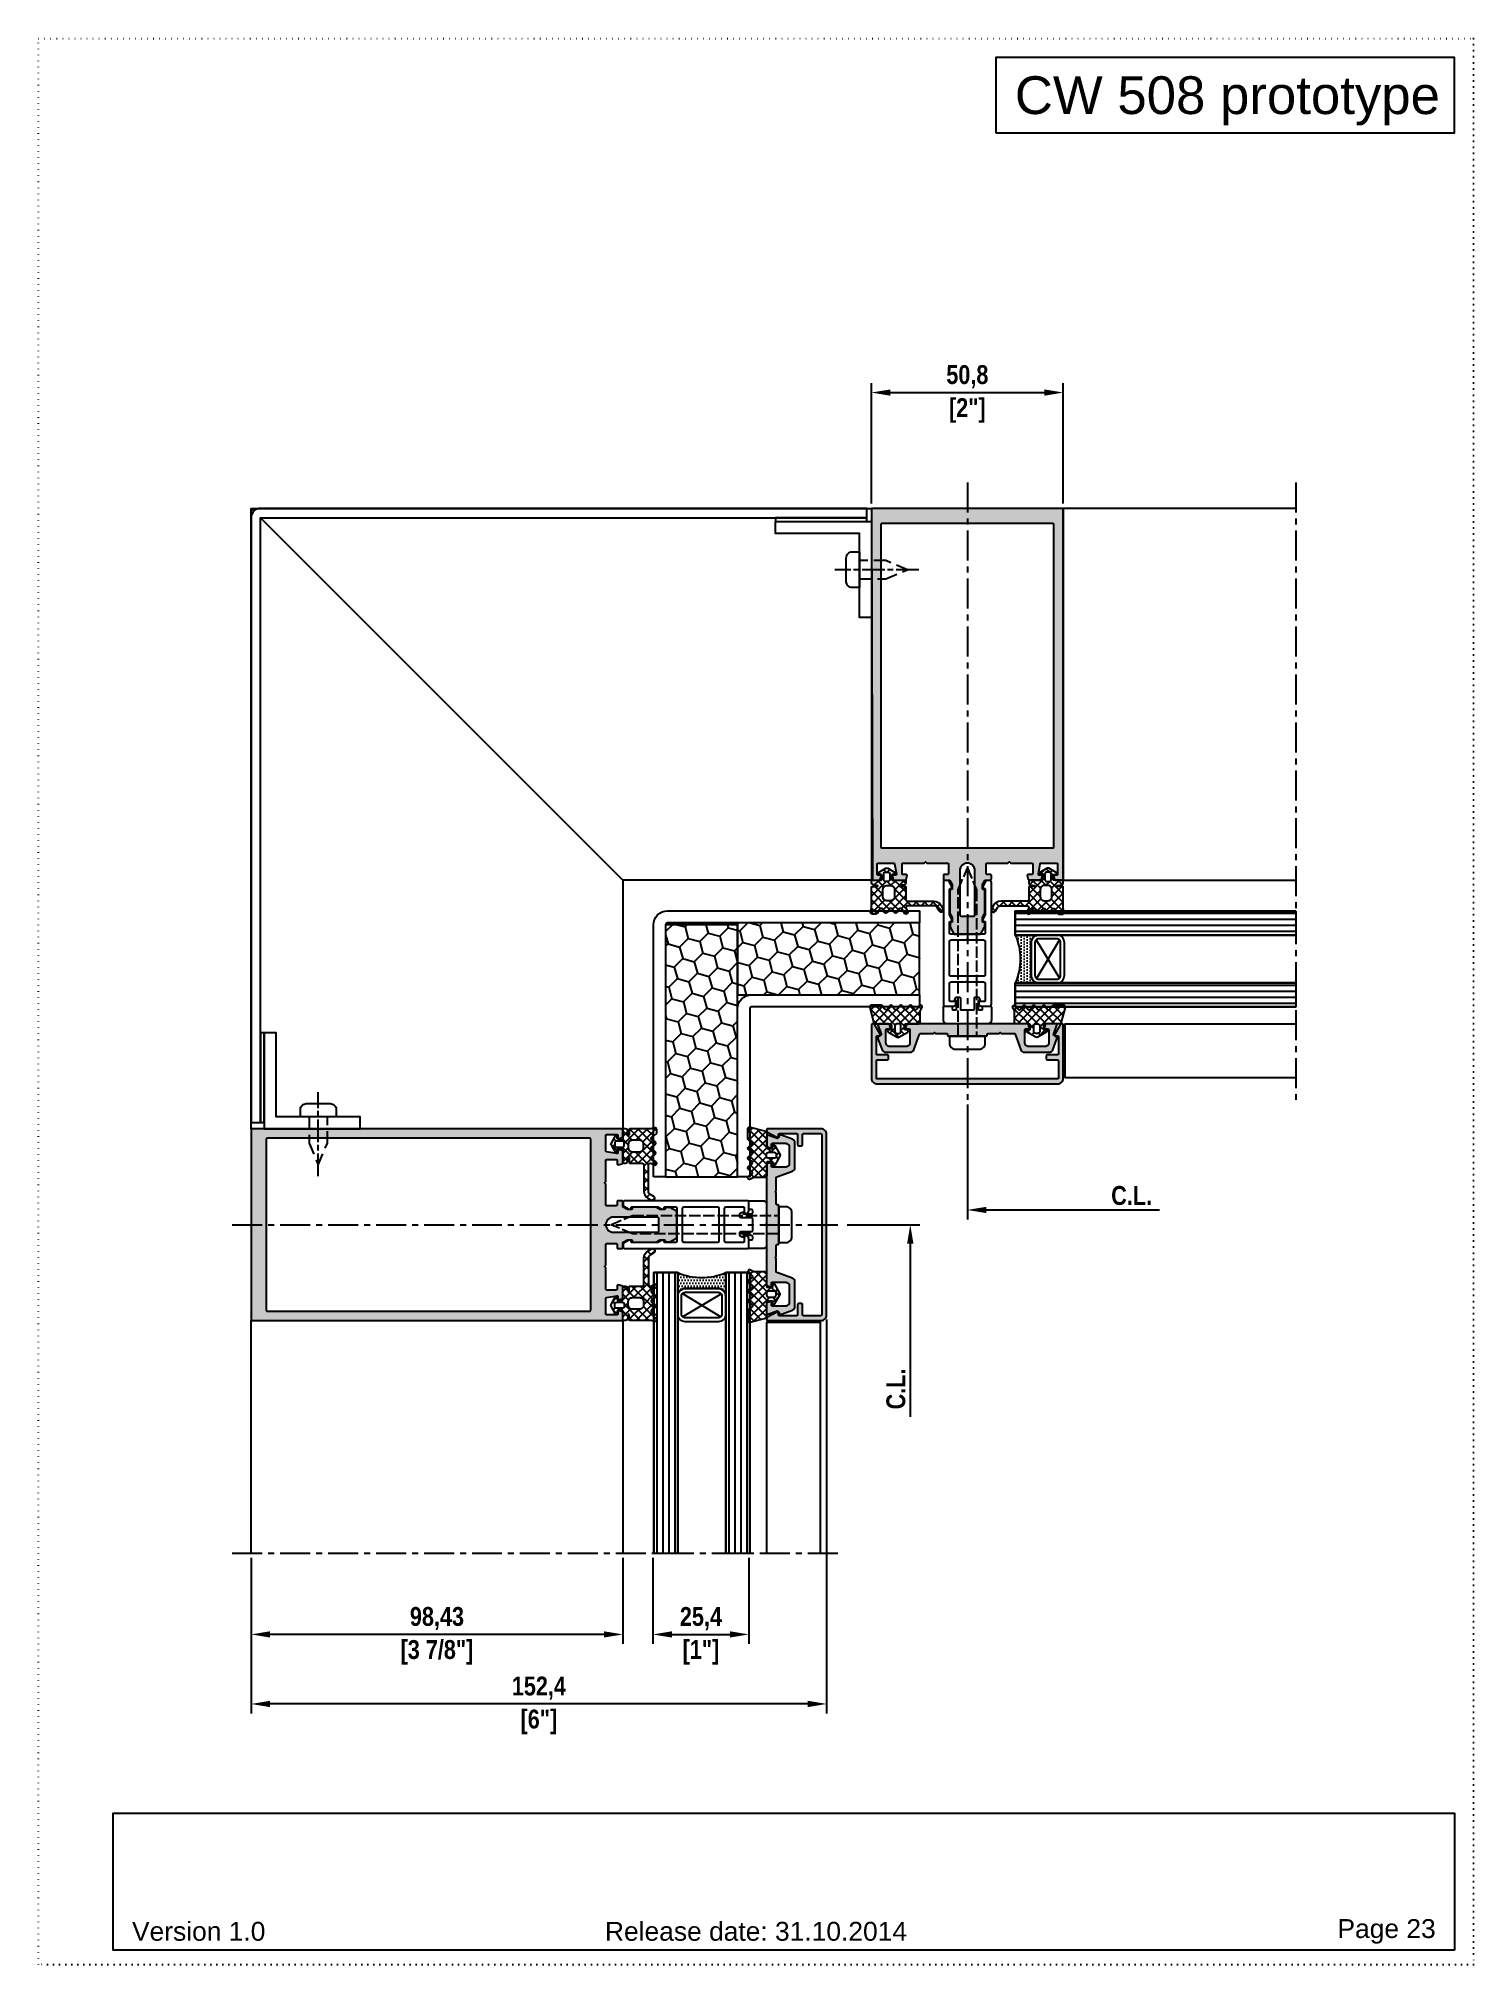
# Model space of a CAD drawing. Header units: millimetres. Extents: x -17234 to -8874, y -2869 to 1211.
# Drawn here: x -13054 to -12674, y -829 to -319 of the extents above; entities that cross this region are included whole.
import ezdxf
from ezdxf.enums import TextEntityAlignment as Align

# ---------------------------------------------------------------- set-up
doc = ezdxf.new("R2010")
doc.units = ezdxf.units.MM
for name, pattern in [('ACAD_ISO07W100', [3, 0, -3]), ('AM_ISO02W050x2', [3.75, 3, -0.75]), ('AM_ISO08W050x2', [9, 6, -0.75, 1.5, -0.75]), ('CENTER', [50.8, 31.75, -6.35, 6.35, -6.35]), ('DASHED2', [9.525, 6.35, -3.175])]:
    doc.linetypes.add(name, pattern=pattern)
doc.layers.get('Defpoints').update_dxf_attribs({"linetype": 'ACAD_ISO07W100', "true_color": 0x105689})
for name, color, linetype in [('Centerline', 6, 'CENTER'), ('Dim', 5, 'Continuous'), ('Gasket EPDM', 32, 'Continuous'), ('Gasket Silicone', 20, 'Continuous'), ('Glass', 4, 'Continuous'), ('Profile', 1, 'Continuous'), ('Profile View', 9, 'Continuous'), ('PVC Spacer', 3, 'Continuous'), ('Screw', 9, 'Continuous'), ('Text', 2, 'Continuous'), ('Thermal Break', 3, 'Continuous')]:
    doc.layers.add(name, color=color, linetype=linetype)
doc.styles.get("Standard").update_dxf_attribs({"font": 'arial.ttf'})
doc.styles.add('TXT', font='techb___.ttf')
doc.dimstyles.new('ISO-25$0', dxfattribs={"dimtxt": 2.5, "dimasz": 2.5, "dimexe": 1.25, "dimexo": 0.625, "dimtad": 1, "dimtxsty": 'TXT', "dimcen": 2.5, "dimclrd": 5, "dimclre": 5, "dimclrt": 2, "dimadec": 0, "dimazin": 0, "dimtfac": 1, "dimtmove": 0, "dimatfit": 3, "dimfxl": 1, "dimarcsym": 0})

msp = doc.modelspace()

# ---------------------------------------------------------------- texts
at = {"layer": 'Text', "color": 1, "ltscale": 0.5}
msp.add_text('CW 508 prototype ', height=10, dxfattribs=at).set_placement((-12679.331, -329.239), align=Align.TOP_RIGHT)
at = {"layer": 'Text', "color": 1, "ltscale": 0.5, "char_height": 5}
for s, width, insert, attachment_point in [('Version 1.0', 35.05, (-13029.578, -820.489), 4), ('Release date: 31.10.2014', 79.71576, (-12864.331, -820.489), 5), ('Page 23', 25.756, (-12684.331, -820.489), 6)]:
    msp.add_mtext_dynamic_manual_height_columns(s, width=width, gutter_width=12.5, heights=[0], dxfattribs=dict(at, insert=insert, attachment_point=attachment_point))

# ---------------------------------------------------------------- blocks, each defined once
blk = doc.blocks.new('*U4')
at = {"layer": 'Glass', "ltscale": 0.5}
h = blk.add_hatch(dxfattribs=at)
h.set_pattern_fill('ANSI31', color=5, scale=0.5, angle=45)
h.set_pattern_definition([(90, (0, -0.7), (-1.5875, 3e-16), [])])
h.paths.add_polyline_path([(0, 74.3), (6.35, 74.3), (6.35, 0), (0, 0)])
h.paths.add_polyline_path([(25.4, 0), (19.05, 0), (19.05, 74.3), (25.4, 74.3)])
at = {"layer": 'Glass'}
h = blk.add_hatch(dxfattribs=at)
h.set_pattern_fill('DOTS', color=9, scale=0.5)
h.set_pattern_definition([(0, (-1613.78865, -1630.7913), (0.396875, 0.79375), [0, -0.79375])])
h.paths.add_polyline_path([(17.05, 4.2), (8.35, 4.2, -0.414214), (6.35, 6.2), (6.35, 0, -0.20587), (19.05, 0), (19.05, 6.2, -0.414214)])
at = {"layer": 'Defpoints', "linetype": 'ByBlock', "ltscale": 0.5}
for points in [[(0, 74.3), (6.35, 74.3), (6.35, 0), (0, 0)], [(25.4, 0), (19.05, 0), (19.05, 74.3), (25.4, 74.3)]]:
    blk.add_lwpolyline(points, close=True, dxfattribs=at)
at = {"layer": 'Glass'}
for points in [[(0, 74.3), (0, 0), (6.35, 0), (6.35, 74.3)], [(19.05, 74.3), (19.05, 0), (25.4, 0), (25.4, 74.3)]]:
    blk.add_lwpolyline(points, dxfattribs=at)
at = {"layer": 'Glass', "color": 3}
for points in [[(19.05, 6.2), (19.05, 11, 0.414214), (17.05, 13), (8.35, 13, 0.414214), (6.35, 11), (6.35, 6.2, 0.414214), (8.35, 4.2), (17.05, 4.2, 0.414214)], [(18.05, 6.2), (18.05, 11, 0.414214), (17.05, 12), (8.35, 12, 0.414214), (7.35, 11), (7.35, 6.2, 0.414214), (8.35, 5.2), (17.05, 5.2, 0.414214)]]:
    blk.add_lwpolyline(points, format="xyb", close=True, dxfattribs=at)
at = {"layer": 'Glass', "color": 9}
for points in [[(7.64, 5.49), (17.76, 11.71)], [(7.64, 11.71), (17.86, 5.62)]]:
    blk.add_lwpolyline(points, dxfattribs=at)
blk.add_lwpolyline([(6.35, 0, -0.20587), (19.05, 0), (19.05, 6.2, -0.414214), (17.05, 4.2), (8.35, 4.2, -0.414214), (6.35, 6.2)], format="xyb", close=True, dxfattribs=at)
blk = doc.blocks.new('*D44')
at = {"layer": 'Defpoints', "color": 0, "ltscale": 0.5, "transparency": 16777216}
for p in [(-12808.36, -600.24), (-12721.36, -600.24), (-12721.36, -629.44)]:
    blk.add_point(p, dxfattribs=at)
at = {"layer": 'Dim', "color": 5, "lineweight": -2, "ltscale": 0.5, "transparency": 16777216}
for p, q in [((-12808.36, -601.49), (-12808.36, -631.94)), ((-12803.36, -629.44), (-12757.48, -629.44))]:
    blk.add_line(p, q, dxfattribs=at)
at = {"layer": 'Dim', "color": 5, "ltscale": 0.5, "transparency": 16777216}
blk.add_solid([(-12803.36, -628.61), (-12803.36, -630.27), (-12808.36, -629.44)], dxfattribs=at)
at = {"layer": 'Dim', "color": 2, "ltscale": 0.5, "transparency": 16777216, "insert": (-12764.86, -625.64), "char_height": 5, "attachment_point": 5, "style": 'TXT'}
blk.add_mtext('C.L.', dxfattribs=at)
blk = doc.blocks.new('*D45')
at = {"layer": 'Defpoints', "color": 0, "ltscale": 0.5, "transparency": 16777216}
for p in [(-12841.46, -633.34), (-12866.01, -720.34), (-12823.47, -720.34)]:
    blk.add_point(p, dxfattribs=at)
at = {"layer": 'Dim', "color": 5, "lineweight": -2, "ltscale": 0.5, "transparency": 16777216}
for p, q in [((-12840.21, -633.34), (-12820.97, -633.34)), ((-12823.47, -638.34), (-12823.47, -684.21))]:
    blk.add_line(p, q, dxfattribs=at)
at = {"layer": 'Dim', "color": 5, "ltscale": 0.5, "transparency": 16777216}
blk.add_solid([(-12824.31, -638.34), (-12822.64, -638.34), (-12823.47, -633.34)], dxfattribs=at)
at = {"layer": 'Dim', "color": 2, "ltscale": 0.5, "transparency": 16777216, "insert": (-12827.27, -676.84), "char_height": 5, "attachment_point": 5, "rotation": 90, "style": 'TXT'}
blk.add_mtext('C.L.', dxfattribs=at)
blk = doc.blocks.new('*D47')
at = {"layer": 'Defpoints', "color": 0, "transparency": 16777216}
for p in [(-12998.03, -720.34), (-12899.61, -720.34), (-12998.03, -741.84)]:
    blk.add_point(p, dxfattribs=at)
at = {"layer": 'Dim', "color": 5, "lineweight": -2, "transparency": 16777216}
for p, q in [((-12998.03, -721.59), (-12998.03, -744.34)), ((-12899.61, -721.59), (-12899.61, -744.34)), ((-12904.61, -741.84), (-12993.03, -741.84))]:
    blk.add_line(p, q, dxfattribs=at)
at = {"layer": 'Dim', "color": 5, "transparency": 16777216}
for points in [[(-12993.03, -741.01), (-12993.03, -742.67), (-12998.03, -741.84)], [(-12904.61, -741.01), (-12904.61, -742.67), (-12899.61, -741.84)]]:
    blk.add_solid(points, dxfattribs=at)
at = {"layer": 'Dim', "color": 2, "transparency": 16777216, "char_height": 5, "attachment_point": 5, "style": 'TXT'}
for s, insert in [('98,43', (-12948.82, -737.64)), ('[3 7/8"]', (-12948.82, -746.59))]:
    blk.add_mtext(s, dxfattribs=dict(at, insert=insert))
blk = doc.blocks.new('*D48')
at = {"layer": 'Defpoints', "color": 0, "transparency": 16777216}
for p in [(-12845.63, -657.24), (-12998.03, -720.34), (-12998.03, -760.25)]:
    blk.add_point(p, dxfattribs=at)
at = {"layer": 'Dim', "color": 5, "lineweight": -2, "transparency": 16777216}
for p, q in [((-12845.63, -658.49), (-12845.63, -762.75)), ((-12998.03, -721.59), (-12998.03, -762.75)), ((-12850.63, -760.25), (-12993.03, -760.25))]:
    blk.add_line(p, q, dxfattribs=at)
at = {"layer": 'Dim', "color": 5, "transparency": 16777216}
for points in [[(-12993.03, -759.42), (-12993.03, -761.08), (-12998.03, -760.25)], [(-12850.63, -759.42), (-12850.63, -761.08), (-12845.63, -760.25)]]:
    blk.add_solid(points, dxfattribs=at)
at = {"layer": 'Dim', "color": 2, "transparency": 16777216, "char_height": 5, "attachment_point": 5, "style": 'TXT'}
for s, insert in [('152,4', (-12921.83, -756.06)), ('[6"]', (-12921.83, -765))]:
    blk.add_mtext(s, dxfattribs=dict(at, insert=insert))
blk = doc.blocks.new('*D46')
at = {"layer": 'Defpoints', "color": 0, "transparency": 16777216}
for p in [(-12891.61, -720.34), (-12866.21, -720.34), (-12866.21, -741.84)]:
    blk.add_point(p, dxfattribs=at)
at = {"layer": 'Dim', "color": 5, "lineweight": -2, "transparency": 16777216}
for p, q in [((-12891.61, -721.59), (-12891.61, -744.34)), ((-12866.21, -721.59), (-12866.21, -744.34)), ((-12886.61, -741.84), (-12871.21, -741.84))]:
    blk.add_line(p, q, dxfattribs=at)
at = {"layer": 'Dim', "color": 5, "transparency": 16777216}
for points in [[(-12886.61, -741.01), (-12886.61, -742.67), (-12891.61, -741.84)], [(-12871.21, -741.01), (-12871.21, -742.67), (-12866.21, -741.84)]]:
    blk.add_solid(points, dxfattribs=at)
at = {"layer": 'Dim', "color": 2, "transparency": 16777216, "char_height": 5, "attachment_point": 5, "style": 'TXT'}
for s, insert in [('25,4', (-12878.91, -737.65)), ('[1"]', (-12878.91, -746.59))]:
    blk.add_mtext(s, dxfattribs=dict(at, insert=insert))
blk = doc.blocks.new('*D58')
at = {"layer": 'Defpoints', "color": 0, "transparency": 16777216}
for p in [(-12782.96, -412.99), (-12833.76, -443.66), (-12782.96, -443.66)]:
    blk.add_point(p, dxfattribs=at)
at = {"layer": 'Dim', "color": 5, "lineweight": -2, "transparency": 16777216}
for p, q in [((-12833.76, -442.41), (-12833.76, -410.49)), ((-12828.76, -412.99), (-12787.96, -412.99)), ((-12782.96, -442.41), (-12782.96, -410.49))]:
    blk.add_line(p, q, dxfattribs=at)
at = {"layer": 'Dim', "color": 5, "transparency": 16777216}
for points in [[(-12828.76, -412.16), (-12828.76, -413.82), (-12833.76, -412.99)], [(-12787.96, -412.16), (-12787.96, -413.82), (-12782.96, -412.99)]]:
    blk.add_solid(points, dxfattribs=at)
at = {"layer": 'Dim', "color": 2, "transparency": 16777216, "char_height": 5, "attachment_point": 5, "style": 'TXT'}
for s, insert in [('50,8', (-12808.36, -408.79)), ('[2"]', (-12808.36, -417.74))]:
    blk.add_mtext(s, dxfattribs=dict(at, insert=insert))
blk = doc.blocks.new('EGG - 01')
at = {"layer": 'Gasket EPDM', "ltscale": 0.5}
h = blk.add_hatch(dxfattribs=at)
h.set_pattern_fill('ANSI37', color=5, scale=0.5, style=0)
h.set_pattern_definition([(45, (16931.764, 552.2421), (-1.12253202, 1.12253202), []), (135, (16931.764, 552.2421), (-1.12253202, -1.12253202), [])])
edge = h.paths.add_edge_path()
edge.add_arc((7, -0.75), 0.5, 300, 420)
edge.add_line((7.25, -0.31), (6.52, 0.11))
edge.add_arc((6.77, 0.54), 0.5, 120, 240, ccw=False)
edge.add_line((6.52, 0.98), (7.25, 1.4))
edge.add_arc((7, 1.83), 0.5, 300, 420)
edge.add_line((7.25, 2.26), (6.52, 2.69))
edge.add_arc((6.77, 3.12), 0.5, 120, 240, ccw=False)
edge.add_line((6.52, 3.55), (7.25, 3.98))
edge.add_arc((7, 4.41), 0.5, 300, 360)
edge.add_line((7.5, 4.41), (7.5, 7))
edge.add_arc((7, 7), 0.5, 0, 105)
edge.add_line((6.87, 7.48), (2.69, 6.36))
edge.add_arc((2.75, 6.12), 0.25, 105, 180)
edge.add_line((2.5, 6.12), (2.5, 2))
edge.add_arc((2.25, 2), 0.25, 270, 360, ccw=False)
edge.add_line((2.25, 1.75), (1.17, 1.75))
edge.add_arc((1.17, 2), 0.25, 180, 270, ccw=False)
edge.add_line((0.92, 2), (0.92, 2.45))
edge.add_arc((0.62, 2.45), 0.3, 0, 150)
edge.add_line((0.36, 2.6), (-1, 0.25))
edge.add_arc((-0.57, 0), 0.5, 150, 210)
edge.add_line((-1, -0.25), (0.36, -2.6))
edge.add_arc((0.62, -2.45), 0.3, 210, 360)
edge.add_line((0.92, -2.45), (0.92, -2))
edge.add_arc((1.17, -2), 0.25, 90, 180, ccw=False)
edge.add_line((1.17, -1.75), (2.25, -1.75))
edge.add_arc((2.25, -2), 0.25, 0, 90, ccw=False)
edge.add_line((2.5, -2), (2.5, -5.38))
edge.add_arc((3, -5.38), 0.5, 180, 270)
edge.add_line((3, -5.88), (5.83, -5.88))
edge.add_arc((5.83, -6.38), 0.5, 60, 90, ccw=False)
edge.add_line((6.08, -5.94), (6.75, -6.33))
edge.add_arc((7, -5.9), 0.5, 240, 420)
edge.add_line((7.25, -5.47), (6.52, -5.05))
edge.add_arc((6.77, -4.61), 0.5, 120, 240, ccw=False)
edge.add_line((6.52, -4.18), (7.25, -3.76))
edge.add_arc((7, -3.32), 0.5, 300, 420)
edge.add_line((7.25, -2.89), (6.52, -2.47))
edge.add_arc((6.77, -2.03), 0.5, 120, 240, ccw=False)
edge.add_line((6.52, -1.6), (7.25, -1.18))
edge = h.paths.add_edge_path(flags=16)
edge.add_arc((0.5, -0.3), 0.5, 180, 270)
edge.add_line((0.5, -0.8), (2.01, -0.8))
edge.add_arc((2.01, -0.3), 0.5, 270, 360)
edge.add_line((2.51, -0.3), (2.51, 0.3))
edge.add_arc((2.01, 0.3), 0.5, 0, 90)
edge.add_line((2.01, 0.8), (0.5, 0.8))
edge.add_arc((0.5, 0.3), 0.5, 90, 180)
edge.add_line((0, 0.3), (0, -0.3))
for points in [[(7.25, -1.18, 0.57735), (7.25, -0.31), (6.52, 0.11, -0.57735), (6.52, 0.98), (7.25, 1.4, 0.57735), (7.25, 2.26), (6.52, 2.69, -0.57735), (6.52, 3.55), (7.25, 3.98, 0.267949), (7.5, 4.41), (7.5, 7, 0.493145), (6.87, 7.48), (2.69, 6.36, 0.339454), (2.5, 6.12), (2.5, 2, -0.414214), (2.25, 1.75), (1.17, 1.75, -0.414214), (0.92, 2), (0.92, 2.45, 0.767327), (0.36, 2.6), (-1, 0.25, 0.267949), (-1, -0.25), (0.36, -2.6, 0.767327), (0.92, -2.45), (0.92, -2, -0.414214), (1.17, -1.75), (2.25, -1.75, -0.414214), (2.5, -2), (2.5, -5.38, 0.414214), (3, -5.88), (5.83, -5.88, -0.131652), (6.08, -5.94), (6.75, -6.33, 1), (7.25, -5.47), (6.52, -5.05, -0.57735), (6.52, -4.18), (7.25, -3.76, 0.57735), (7.25, -2.89), (6.52, -2.47, -0.57735), (6.52, -1.6)], [(0, -0.3, 0.414214), (0.5, -0.8), (2.01, -0.8, 0.414214), (2.51, -0.3), (2.51, 0.3, 0.414214), (2.01, 0.8), (0.5, 0.8, 0.414214), (0, 0.3)]]:
    blk.add_lwpolyline(points, format="xyb", close=True, dxfattribs=at)
blk = doc.blocks.new('GG - 01')
at = {"layer": 'Gasket EPDM', "ltscale": 0.5}
h = blk.add_hatch(dxfattribs=at)
h.set_pattern_fill('ANSI37', color=5, scale=0.5, style=0)
h.set_pattern_definition([(45, (16923.136, 487.5036), (-1.12253202, 1.12253202), []), (135, (16923.136, 487.5036), (-1.12253202, -1.12253202), [])])
edge = h.paths.add_edge_path(flags=16)
edge.add_arc((-2.46, -4.83), 1, -90, 0, ccw=False)
edge.add_line((-2.46, -5.83), (-4.47, -5.83))
edge.add_arc((-4.47, -4.83), 1, 180, 270, ccw=False)
edge.add_line((-5.47, -4.83), (-5.47, -3.8))
edge.add_arc((-4.47, -3.8), 1, 90, 180, ccw=False)
edge.add_line((-4.47, -2.8), (-2.46, -2.8))
edge.add_arc((-2.46, -3.8), 1, 0, 90, ccw=False)
edge.add_line((-1.46, -3.8), (-1.46, -4.83))
edge = h.paths.add_edge_path()
edge.add_arc((-8, -7.46), 0.5, 300, 420)
edge.add_line((-7.75, -7.03), (-8.48, -6.6))
edge.add_arc((-8.23, -6.17), 0.5, 120, 240, ccw=False)
edge.add_line((-8.48, -5.74), (-7.75, -5.31))
edge.add_arc((-8, -4.88), 0.5, 300, 420)
edge.add_line((-7.75, -4.45), (-8.48, -4.03))
edge.add_arc((-8.23, -3.59), 0.5, 120, 240, ccw=False)
edge.add_line((-8.48, -3.16), (-7.75, -2.74))
edge.add_arc((-8, -2.3), 0.5, 300, 420)
edge.add_line((-7.75, -1.87), (-8.87, -1.22))
edge.add_arc((-8.75, -1), 0.25, 180, 240, ccw=False)
edge.add_line((-9, -1), (-9, 0))
edge.add_arc((-8.5, 0), 0.5, 75, 180, ccw=False)
edge.add_line((-8.37, 0.48), (-7.53, 0.26))
edge.add_arc((-7.47, 0.5), 0.25, 255, 270)
edge.add_line((-7.47, 0.25), (-1.91, 0.25))
edge.add_arc((-1.91, 0), 0.25, 0, 90, ccw=False)
edge.add_line((-1.66, 0), (-1.66, -1.36))
edge.add_arc((-1.56, -1.36), 0.1, 180, 350)
edge.add_line((-1.46, -1.37), (-1.24, -0.16))
edge.add_arc((-0.75, -0.25), 0.5, 90, 170, ccw=False)
edge.add_line((-0.75, 0.25), (-0.25, 0.25))
edge.add_arc((-0.25, 0), 0.25, 0, 90, ccw=False)
edge.add_line((0, 0), (0, -2.25))
edge.add_arc((0.25, -2.25), 0.25, 180, 270)
edge.add_line((0.25, -2.5), (1.2, -2.5))
edge.add_arc((1.2, -2.24), 0.258, 269.7084, 358.2435)
edge.add_line((1.46, -2.25), (1.46, -1.8))
edge.add_arc((1.76, -1.8), 0.3, 30, 180, ccw=False)
edge.add_line((2.02, -1.65), (3.12, -3.55))
edge.add_arc((2.69, -3.8), 0.5, -30, 30, ccw=False)
edge.add_line((3.12, -4.05), (2.02, -5.95))
edge.add_arc((1.76, -5.8), 0.3, 180, 330, ccw=False)
edge.add_line((1.46, -5.8), (1.46, -5.35))
edge.add_arc((1.2, -5.36), 0.258, 1.7565, 90.2916)
edge.add_line((1.2, -5.1), (0.25, -5.1))
edge.add_arc((0.25, -5.35), 0.25, 90, 180)
edge.add_line((0, -5.35), (0, -8.63))
edge.add_arc((-0.25, -8.63), 0.25, -90, 0, ccw=False)
edge.add_line((-0.25, -8.88), (-0.75, -8.88))
edge.add_arc((-0.75, -8.38), 0.5, 190, 270, ccw=False)
edge.add_line((-1.24, -8.46), (-1.46, -7.25))
edge.add_arc((-1.56, -7.27), 0.1, 10, 180)
edge.add_line((-1.66, -7.27), (-1.66, -8.63))
edge.add_arc((-1.91, -8.63), 0.25, -90, 0, ccw=False)
edge.add_line((-1.91, -8.88), (-5.1, -8.88))
edge.add_arc((-5.1, -9.38), 0.5, 90, 180)
edge.add_line((-5.6, -9.38), (-5.6, -16.31))
edge.add_arc((-7.8, -16.31), 2.2, 300, 360, ccw=False)
edge.add_line((-6.7, -18.21), (-7.58, -18.72))
edge.add_arc((-7.88, -18.2), 0.6, 120, 300, ccw=False)
edge.add_line((-8.18, -17.68), (-7.3, -17.17))
edge.add_arc((-7.8, -16.31), 1, 300, 360)
edge.add_line((-6.8, -16.31), (-6.8, -9.38))
edge.add_arc((-7.3, -9.38), 0.5, 360, 450)
edge.add_line((-7.3, -8.88), (-7.32, -8.88))
edge.add_arc((-7.32, -9.38), 0.5, 90, 120)
edge.add_line((-7.57, -8.94), (-8.25, -9.33))
edge.add_arc((-8.5, -8.9), 0.5, 120, 300, ccw=False)
edge.add_line((-8.75, -8.47), (-7.75, -7.89))
edge = h.paths.add_edge_path(flags=16)
edge.add_arc((1.62, -4.1), 0.5, -90, 0, ccw=False)
edge.add_line((1.62, -4.6), (0.11, -4.6))
edge.add_arc((0.11, -4.1), 0.5, 180, 270, ccw=False)
edge.add_line((-0.39, -4.1), (-0.39, -3.5))
edge.add_arc((0.11, -3.5), 0.5, 90, 180, ccw=False)
edge.add_line((0.11, -3), (1.62, -3))
edge.add_arc((1.62, -3.5), 0.5, 0, 90, ccw=False)
edge.add_line((2.12, -3.5), (2.12, -4.1))
blk.add_lwpolyline([(-7.75, -7.89, 0.57735), (-7.75, -7.03), (-8.48, -6.6, -0.57735), (-8.48, -5.74), (-7.75, -5.31, 0.57735), (-7.75, -4.45), (-8.48, -4.03, -0.57735), (-8.48, -3.16), (-7.75, -2.74, 0.57735), (-7.75, -1.87), (-8.87, -1.22, -0.267949), (-9, -1), (-9, 0), (-9, 0, -0.493145), (-8.37, 0.48), (-7.53, 0.26, 0.065543), (-7.47, 0.25), (-1.91, 0.25, -0.414214), (-1.66, 0), (-1.66, -1.36, 0.916331), (-1.46, -1.37), (-1.24, -0.16, -0.36397), (-0.75, 0.25), (-0.25, 0.25, -0.414214), (0, 0), (0, -2.25, 0.414214), (0.25, -2.5), (1.2, -2.5, 0.406745), (1.46, -2.25), (1.46, -1.8, -0.767327), (2.02, -1.65), (3.12, -3.55, -0.267949), (3.12, -4.05), (2.02, -5.95, -0.767327), (1.46, -5.8), (1.46, -5.35, 0.406745), (1.2, -5.1), (0.25, -5.1, 0.414214), (0, -5.35), (0, -8.63, -0.414214), (-0.25, -8.88), (-0.75, -8.88, -0.36397), (-1.24, -8.46), (-1.46, -7.25, 0.916331), (-1.66, -7.27), (-1.66, -8.63, -0.414214), (-1.91, -8.88), (-5.1, -8.88, 0.414214), (-5.6, -9.38), (-5.6, -16.31, -0.267949), (-6.7, -18.21), (-7.58, -18.72, -1), (-8.18, -17.68), (-7.3, -17.17, 0.267949), (-6.8, -16.31), (-6.8, -9.38, 0.414214), (-7.3, -8.88), (-7.32, -8.88, 0.131652), (-7.57, -8.94), (-8.25, -9.33, -1), (-8.75, -8.47), (-8.75, -8.47), (-7.75, -7.89, 0.267949)], format="xyb", dxfattribs=at)
for points in [[(-1.46, -4.83, -0.414214), (-2.46, -5.83), (-4.47, -5.83, -0.414214), (-5.47, -4.83), (-5.47, -3.8, -0.414214), (-4.47, -2.8), (-2.46, -2.8, -0.414214), (-1.46, -3.8)], [(2.12, -4.1, -0.414214), (1.62, -4.6), (0.11, -4.6, -0.414214), (-0.39, -4.1), (-0.39, -3.5, -0.414214), (0.11, -3), (1.62, -3, -0.414214), (2.12, -3.5)]]:
    blk.add_lwpolyline(points, format="xyb", close=True, dxfattribs=at)

# ---------------------------------------------------------------- dimensions: what is measured, and where the dimension line sits
at = {"layer": 'Dim'}
dim = msp.add_linear_dim(base=(-12782.957, -412.991), p1=(-12833.757, -443.661), p2=(-12782.957, -443.661), dimstyle='ISO-25$0', override={"dimscale": 2, "dimpost": '\\X'}, dxfattribs=at)
dim.commit()
dim.dimension.update_dxf_attribs({"geometry": '*D58', "text_midpoint": (-12808.357, -412.991)})
at = {"layer": 'Dim', "ltscale": 0.5}
for base, p1, p2, angle, picture, middle in [((-12721.357, -629.44), (-12808.357, -600.236), (-12721.357, -600.236), 180, '*D44', (-12764.857, -625.642)), ((-12823.472, -720.336), (-12841.457, -633.336), (-12866.007, -720.336), 90, '*D45', (-12827.27, -676.836))]:
    dim = msp.add_linear_dim(base=base, p1=p1, p2=p2, angle=angle, text='C.L.', dimstyle='ISO-25$0', override={"dimscale": 2, "dimpost": '\\X', "dimse2": 1, "dimsd2": 1}, dxfattribs=at)
    dim.commit()
    dim.dimension.update_dxf_attribs({"geometry": picture, "text_midpoint": middle})
at = {"layer": 'Dim'}
for base, p1, p2, picture, middle in [((-12998.032, -760.251), (-12845.632, -657.236), (-12998.032, -720.336), '*D48', (-12921.832, -760.251)), ((-12998.03226919, -741.839180627), (-12899.60726919, -720.336049584), (-12998.03226919, -720.336049584), '*D47', (-12948.81976919, -741.839180627)), ((-12866.207, -741.839), (-12891.607, -720.336), (-12866.207, -720.336), '*D46', (-12878.907, -741.839))]:
    dim = msp.add_linear_dim(base=base, p1=p1, p2=p2, angle=180, dimstyle='ISO-25$0', override={"dimscale": 2, "dimpost": '\\X'}, dxfattribs=at)
    dim.commit()
    dim.dimension.update_dxf_attribs({"geometry": picture, "text_midpoint": middle})

# ---------------------------------------------------------------- hatches: boundary and pattern name
at = {"layer": 'Gasket Silicone', "ltscale": 0.5}
h = msp.add_hatch(color=1, dxfattribs=at)
h.dxf.hatch_style = 1
edge = h.paths.add_edge_path()
edge.add_arc((-12824.821, -541.836), 0.25, 270, 345.00113)
edge.add_line((-12824.58, -541.901), (-12824.312, -540.901))
edge.add_arc((-12824.553, -540.836), 0.25, 345.00117, 449.99997)
edge.add_line((-12824.553, -540.586), (-12825.407, -540.586))
edge.add_arc((-12825.407, -540.336), 0.25, 225, 269.99997, ccw=False)
edge.add_arc((-12825.407, -540.336), 0.25, 180, 225, ccw=False)
edge.add_line((-12825.657, -540.336), (-12825.657, -537.836))
edge.add_arc((-12825.407, -537.836), 0.25, 90, 180, ccw=False)
edge.add_line((-12825.407, -537.586), (-12819.823, -537.586))
edge.add_line((-12819.823, -537.586), (-12819.469, -537.233))
edge.add_line((-12819.469, -537.233), (-12819.116, -537.586))
edge.add_arc((-12819.116, -537.336), 0.25, 269.98645, 270)
edge.add_line((-12819.116, -537.586), (-12813.607, -537.586))
edge.add_arc((-12813.607, -537.836), 0.25, 0, 90, ccw=False)
edge.add_line((-12813.357, -537.836), (-12813.357, -540.336))
edge.add_arc((-12813.607, -540.336), 0.25, -90, 0, ccw=False)
edge.add_line((-12813.607, -540.586), (-12814.457, -540.586))
edge.add_arc((-12814.457, -540.836), 0.25, 90, 180)
edge.add_line((-12814.707, -540.836), (-12814.707, -541.836))
edge.add_arc((-12814.457, -541.836), 0.25, 180, 270)
edge.add_line((-12814.457, -542.086), (-12813.218, -542.086))
edge.add_arc((-12813.218, -542.336), 0.25, 30, 90, ccw=False)
edge.add_line((-12813.002, -542.211), (-12812.373, -543.301))
edge.add_arc((-12812.59, -543.426), 0.25, 0, 30, ccw=False)
edge.add_line((-12812.34, -543.426), (-12812.34, -544.313))
edge.add_arc((-12812.59, -544.313), 0.25, -90, 0, ccw=False)
edge.add_line((-12812.59, -544.563), (-12812.707, -544.563))
edge.add_arc((-12812.707, -544.813), 0.25, 90, 180)
edge.add_line((-12812.957, -544.813), (-12812.957, -550.936))
edge.add_arc((-12812.707, -550.936), 0.25, 180, 210)
edge.add_line((-12812.923, -551.061), (-12812.373, -552.015))
edge.add_arc((-12812.59, -552.14), 0.25, 0, 30, ccw=False)
edge.add_line((-12812.34, -552.14), (-12812.34, -553.027))
edge.add_arc((-12812.59, -553.027), 0.25, -90, 0, ccw=False)
edge.add_line((-12812.59, -553.277), (-12812.69, -553.277))
edge.add_arc((-12812.69, -553.527), 0.25, 90, 180)
edge.add_line((-12812.94, -553.527), (-12812.94, -554.454))
edge.add_arc((-12812.69, -554.454), 0.25, 180, 210)
edge.add_line((-12812.906, -554.579), (-12811.906, -556.311))
edge.add_arc((-12811.69, -556.186), 0.25, 210, 270)
edge.add_line((-12811.69, -556.436), (-12808.71, -556.436))
edge.add_line((-12808.71, -556.436), (-12808.357, -556.083))
edge.add_line((-12808.357, -556.083), (-12808.003, -556.436))
edge.add_line((-12808.003, -556.436), (-12805.024, -556.436))
edge.add_arc((-12805.024, -556.186), 0.25, 270, 330)
edge.add_line((-12804.808, -556.311), (-12803.808, -554.579))
edge.add_arc((-12804.024, -554.454), 0.25, 329.99999, 360)
edge.add_line((-12803.774, -554.454), (-12803.774, -553.524))
edge.add_arc((-12804.024, -553.524), 0.25, 0, 90)
edge.add_line((-12804.024, -553.274), (-12804.124, -553.274))
edge.add_arc((-12804.124, -553.024), 0.25, 180, 270, ccw=False)
edge.add_line((-12804.374, -553.024), (-12804.374, -552.14))
edge.add_arc((-12804.124, -552.14), 0.25, 150, 180, ccw=False)
edge.add_line((-12804.341, -552.015), (-12803.79, -551.061))
edge.add_arc((-12804.007, -550.936), 0.25, 330, 360)
edge.add_line((-12803.757, -550.936), (-12803.757, -544.813))
edge.add_arc((-12804.007, -544.813), 0.25, 0, 90)
edge.add_line((-12804.007, -544.563), (-12804.124, -544.563))
edge.add_arc((-12804.124, -544.313), 0.25, 180, 270, ccw=False)
edge.add_line((-12804.374, -544.313), (-12804.374, -543.426))
edge.add_arc((-12804.124, -543.426), 0.25, 150, 180, ccw=False)
edge.add_line((-12804.341, -543.301), (-12803.712, -542.211))
edge.add_arc((-12803.495, -542.336), 0.25, 90, 150, ccw=False)
edge.add_line((-12803.495, -542.086), (-12802.257, -542.086))
edge.add_arc((-12802.257, -541.836), 0.25, 270, 360)
edge.add_line((-12802.007, -541.836), (-12802.007, -540.836))
edge.add_arc((-12802.257, -540.836), 0.25, 0, 90)
edge.add_line((-12802.257, -540.586), (-12803.107, -540.586))
edge.add_arc((-12803.107, -540.336), 0.25, 180, 270, ccw=False)
edge.add_line((-12803.357, -540.336), (-12803.357, -537.836))
edge.add_arc((-12803.107, -537.836), 0.25, 90, 180, ccw=False)
edge.add_line((-12803.107, -537.586), (-12797.598, -537.586))
edge.add_arc((-12797.598, -537.336), 0.25, 269.99321, 270.00677)
edge.add_line((-12797.598, -537.586), (-12797.244, -537.233))
edge.add_line((-12797.244, -537.233), (-12796.891, -537.586))
edge.add_line((-12796.891, -537.586), (-12791.307, -537.586))
edge.add_arc((-12791.307, -537.836), 0.25, 0, 90, ccw=False)
edge.add_line((-12791.057, -537.836), (-12791.057, -540.336))
edge.add_arc((-12791.307, -540.336), 0.25, -90, 0, ccw=False)
edge.add_line((-12791.307, -540.586), (-12792.26, -540.586))
edge.add_arc((-12792.26, -540.836), 0.25, 90.00004, 194.99997)
edge.add_line((-12792.502, -540.901), (-12792.234, -541.901))
edge.add_arc((-12791.993, -541.836), 0.25, 194.99997, 232.5)
edge.add_arc((-12791.993, -541.836), 0.25, 232.5, 270)
edge.add_line((-12791.993, -542.086), (-12788.971, -542.086))
edge.add_arc((-12788.971, -541.836), 0.25, 270, 345)
edge.add_line((-12788.73, -541.901), (-12788.515, -541.101))
edge.add_arc((-12788.757, -541.036), 0.25, 345, 450)
edge.add_line((-12788.757, -540.786), (-12789.307, -540.786))
edge.add_arc((-12789.307, -540.536), 0.25, 170, 270, ccw=False)
edge.add_line((-12789.553, -540.493), (-12789.077, -537.793))
edge.add_arc((-12788.831, -537.836), 0.25, 90, 170, ccw=False)
edge.add_line((-12788.831, -537.586), (-12784.707, -537.586))
edge.add_arc((-12784.707, -537.836), 0.25, 0, 90, ccw=False)
edge.add_line((-12784.457, -537.836), (-12784.457, -540.536))
edge.add_arc((-12784.707, -540.536), 0.25, -90, 0, ccw=False)
edge.add_line((-12784.707, -540.786), (-12785.257, -540.786))
edge.add_arc((-12785.257, -541.036), 0.25, 90, 195)
edge.add_line((-12785.498, -541.101), (-12785.284, -541.901))
edge.add_arc((-12785.043, -541.836), 0.25, 195, 270)
edge.add_line((-12785.043, -542.086), (-12783.207, -542.086))
edge.add_arc((-12783.207, -541.836), 0.25, 270, 360)
edge.add_line((-12782.957, -541.836), (-12782.957, -443.911))
edge.add_arc((-12783.207, -443.911), 0.25, 0, 90)
edge.add_line((-12783.207, -443.661), (-12833.507, -443.661))
edge.add_arc((-12833.507, -443.911), 0.25, 90, 180)
edge.add_line((-12833.757, -443.911), (-12833.757, -541.836))
edge.add_arc((-12833.507, -541.836), 0.25, 180, 270)
edge.add_line((-12833.507, -542.086), (-12831.671, -542.086))
edge.add_arc((-12831.671, -541.836), 0.25, 270, 345)
edge.add_line((-12831.43, -541.901), (-12831.215, -541.101))
edge.add_arc((-12831.457, -541.036), 0.25, 345, 450)
edge.add_line((-12831.457, -540.786), (-12832.007, -540.786))
edge.add_arc((-12832.007, -540.536), 0.25, 180, 270, ccw=False)
edge.add_line((-12832.257, -540.536), (-12832.257, -537.836))
edge.add_arc((-12832.007, -537.836), 0.25, 90, 180, ccw=False)
edge.add_line((-12832.007, -537.586), (-12827.883, -537.586))
edge.add_arc((-12827.883, -537.836), 0.25, 10, 90, ccw=False)
edge.add_line((-12827.637, -537.793), (-12827.161, -540.493))
edge.add_arc((-12827.407, -540.536), 0.25, -90, 10, ccw=False)
edge.add_line((-12827.407, -540.786), (-12827.957, -540.786))
edge.add_arc((-12827.957, -541.036), 0.25, 90, 195)
edge.add_line((-12828.198, -541.101), (-12827.984, -541.901))
edge.add_arc((-12827.743, -541.836), 0.25, 195, 270)
edge.add_line((-12827.743, -542.086), (-12824.821, -542.086))
edge.add_arc((-12824.821, -541.836), 0.25, 270, 345.00117)
edge.add_line((-12824.58, -541.901), (-12824.821, -542.086))
edge = h.paths.add_edge_path(flags=16)
edge.add_arc((-12785.707, -533.336), 0.25, 270, 360)
edge.add_line((-12785.457, -533.336), (-12785.457, -447.911))
edge.add_arc((-12785.707, -447.911), 0.25, 0, 90)
edge.add_line((-12785.707, -447.661), (-12831.007, -447.661))
edge.add_arc((-12831.007, -447.911), 0.25, 90, 180)
edge.add_line((-12831.257, -447.911), (-12831.257, -533.336))
edge.add_arc((-12831.007, -533.336), 0.25, 180, 270)
edge.add_line((-12831.007, -533.586), (-12785.707, -533.586))
edge = h.paths.add_edge_path(flags=16)
edge.add_arc((-12808.357, -539.59), 2.003, 0.66262, 179.48584)
edge.add_line((-12810.36, -539.572), (-12810.357, -551.174))
edge.add_arc((-12809.857, -551.174), 0.5, 180, 270)
edge.add_line((-12809.857, -551.674), (-12808.357, -551.674))
edge.add_line((-12808.357, -551.674), (-12806.857, -551.674))
edge.add_arc((-12806.857, -551.174), 0.5, 270, 360)
edge.add_line((-12806.357, -551.174), (-12806.354, -539.567))
h = msp.add_hatch(color=1, dxfattribs=at)
h.dxf.hatch_style = 1
edge = h.paths.add_edge_path()
edge.add_arc((-12784.457, -594.561), 1.5, 270, 360)
edge.add_line((-12782.957, -594.561), (-12782.957, -580.436))
edge.add_arc((-12783.207, -580.436), 0.25, 0, 90)
edge.add_line((-12783.207, -580.186), (-12783.393, -580.186))
edge.add_arc((-12783.393, -580.686), 0.5, 90, 150)
edge.add_line((-12783.826, -580.436), (-12785.229, -582.867))
edge.add_arc((-12785.012, -582.992), 0.25, 150, 260)
edge.add_line((-12785.056, -583.238), (-12784.464, -583.343))
edge.add_arc((-12784.507, -583.589), 0.25, 0, 80, ccw=False)
edge.add_line((-12784.257, -583.589), (-12784.257, -588.136))
edge.add_arc((-12784.507, -588.136), 0.25, 270, 360, ccw=False)
edge.add_line((-12784.507, -588.386), (-12787.207, -588.386))
edge.add_arc((-12787.207, -588.636), 0.25, 90, 180)
edge.add_line((-12787.457, -588.636), (-12787.457, -589.436))
edge.add_arc((-12787.207, -589.436), 0.25, 180, 270)
edge.add_line((-12787.207, -589.686), (-12784.507, -589.686))
edge.add_arc((-12784.507, -589.936), 0.25, 0, 90, ccw=False)
edge.add_line((-12784.257, -589.936), (-12784.257, -594.511))
edge.add_arc((-12784.507, -594.511), 0.25, -90, 0, ccw=False)
edge.add_line((-12784.507, -594.761), (-12832.207, -594.761))
edge.add_arc((-12832.207, -594.511), 0.25, 180, 270, ccw=False)
edge.add_line((-12832.457, -594.511), (-12832.457, -589.936))
edge.add_arc((-12832.207, -589.936), 0.25, 90, 180, ccw=False)
edge.add_line((-12832.207, -589.686), (-12829.507, -589.686))
edge.add_arc((-12829.507, -589.436), 0.25, 270, 360)
edge.add_line((-12829.257, -589.436), (-12829.257, -588.636))
edge.add_arc((-12829.507, -588.636), 0.25, 360, 450)
edge.add_line((-12829.507, -588.386), (-12832.207, -588.386))
edge.add_arc((-12832.207, -588.136), 0.25, 180, 270, ccw=False)
edge.add_line((-12832.457, -588.136), (-12832.457, -583.589))
edge.add_arc((-12832.207, -583.589), 0.25, 100, 180, ccw=False)
edge.add_line((-12832.251, -583.343), (-12831.659, -583.238))
edge.add_arc((-12831.702, -582.992), 0.25, 280, 390)
edge.add_line((-12831.486, -582.867), (-12832.889, -580.436))
edge.add_arc((-12833.322, -580.686), 0.5, 30, 90)
edge.add_line((-12833.322, -580.186), (-12833.507, -580.186))
edge.add_arc((-12833.507, -580.436), 0.25, 90, 180)
edge.add_line((-12833.757, -580.436), (-12833.757, -594.561))
edge.add_arc((-12832.257, -594.561), 1.5, 180, 270)
edge.add_line((-12832.257, -596.061), (-12784.457, -596.061))
h = msp.add_hatch(color=1, dxfattribs=at)
h.dxf.hatch_style = 1
edge = h.paths.add_edge_path()
edge.add_line((-12802.857, -582.686), (-12799.932, -582.686))
edge.add_line((-12799.932, -582.686), (-12799.682, -582.436))
edge.add_line((-12799.682, -582.436), (-12799.432, -582.686))
edge.add_line((-12799.432, -582.686), (-12795.959, -582.686))
edge.add_arc((-12795.959, -582.936), 0.25, 20, 90, ccw=False)
edge.add_line((-12795.724, -582.851), (-12794.203, -587.028))
edge.add_arc((-12793.264, -586.686), 1, 200, 270)
edge.add_line((-12793.264, -587.686), (-12786.693, -587.686))
edge.add_arc((-12786.693, -586.686), 1, 270, 340)
edge.add_line((-12785.754, -587.028), (-12784.688, -584.1))
edge.add_arc((-12785.158, -583.929), 0.5, 340, 440)
edge.add_line((-12785.071, -583.437), (-12785.105, -583.431))
edge.add_arc((-12785.018, -582.938), 0.5, 160, 260, ccw=False)
edge.add_line((-12785.488, -582.767), (-12784.67, -580.522))
edge.add_arc((-12784.905, -580.436), 0.25, 340, 450)
edge.add_line((-12784.905, -580.186), (-12787.514, -580.186))
edge.add_arc((-12787.514, -580.436), 0.25, 90, 165)
edge.add_line((-12787.755, -580.372), (-12787.97, -581.172))
edge.add_arc((-12787.728, -581.236), 0.25, 164.97677, 270)
edge.add_line((-12787.728, -581.486), (-12787.05, -581.486))
edge.add_arc((-12787.05, -581.736), 0.25, 0, 90, ccw=False)
edge.add_line((-12786.8, -581.736), (-12786.8, -585.186))
edge.add_arc((-12787.8, -585.186), 1, -90, 0, ccw=False)
edge.add_line((-12787.8, -586.186), (-12792.157, -586.186))
edge.add_arc((-12792.157, -585.186), 1, 180, 270, ccw=False)
edge.add_line((-12793.157, -585.186), (-12793.157, -581.736))
edge.add_arc((-12792.907, -581.736), 0.25, 90, 180, ccw=False)
edge.add_line((-12792.907, -581.486), (-12792.228, -581.486))
edge.add_arc((-12792.228, -581.236), 0.25, 270, 375.02323)
edge.add_line((-12791.987, -581.172), (-12792.202, -580.372))
edge.add_arc((-12792.443, -580.436), 0.25, 15, 90)
edge.add_line((-12792.443, -580.186), (-12824.271, -580.186))
edge.add_arc((-12824.271, -580.436), 0.25, 90, 165)
edge.add_line((-12824.513, -580.372), (-12824.727, -581.172))
edge.add_arc((-12824.486, -581.236), 0.25, 164.97677, 270)
edge.add_line((-12824.486, -581.486), (-12823.807, -581.486))
edge.add_arc((-12823.807, -581.736), 0.25, 0, 90, ccw=False)
edge.add_line((-12823.557, -581.736), (-12823.557, -585.186))
edge.add_arc((-12824.557, -585.186), 1, -90, 0, ccw=False)
edge.add_line((-12824.557, -586.186), (-12828.915, -586.186))
edge.add_arc((-12828.915, -585.186), 1, 180, 270, ccw=False)
edge.add_line((-12829.915, -585.186), (-12829.915, -581.736))
edge.add_arc((-12829.665, -581.736), 0.25, 90, 180, ccw=False)
edge.add_line((-12829.665, -581.486), (-12828.986, -581.486))
edge.add_arc((-12828.986, -581.236), 0.25, 270, 375.02323)
edge.add_line((-12828.745, -581.172), (-12828.959, -580.372))
edge.add_arc((-12829.201, -580.436), 0.25, 15, 90)
edge.add_line((-12829.201, -580.186), (-12831.809, -580.186))
edge.add_arc((-12831.809, -580.436), 0.25, 90, 200)
edge.add_line((-12832.044, -580.522), (-12831.227, -582.767))
edge.add_arc((-12831.697, -582.938), 0.5, -80, 20, ccw=False)
edge.add_line((-12831.61, -583.431), (-12831.644, -583.437))
edge.add_arc((-12831.557, -583.929), 0.5, 100, 200)
edge.add_line((-12832.027, -584.1), (-12830.961, -587.028))
edge.add_arc((-12830.021, -586.686), 1, 200, 270)
edge.add_line((-12830.021, -587.686), (-12823.451, -587.686))
edge.add_arc((-12823.451, -586.686), 1, 270, 340)
edge.add_line((-12822.511, -587.028), (-12820.991, -582.851))
edge.add_arc((-12820.756, -582.936), 0.25, 90, 160, ccw=False)
edge.add_line((-12820.756, -582.686), (-12817.282, -582.686))
edge.add_line((-12817.282, -582.686), (-12817.032, -582.436))
edge.add_line((-12817.032, -582.436), (-12816.782, -582.686))
edge.add_line((-12816.782, -582.686), (-12813.857, -582.686))
edge.add_arc((-12813.857, -582.936), 0.25, 0, 90, ccw=False)
edge.add_line((-12813.607, -582.936), (-12813.607, -583.136))
edge.add_arc((-12813.357, -583.136), 0.25, 180, 270)
edge.add_line((-12813.357, -583.386), (-12808.607, -583.386))
edge.add_line((-12808.607, -583.386), (-12808.357, -583.136))
edge.add_line((-12808.357, -583.136), (-12808.107, -583.386))
edge.add_line((-12808.107, -583.386), (-12803.357, -583.386))
edge.add_arc((-12803.357, -583.136), 0.25, 270, 360)
edge.add_line((-12803.107, -583.136), (-12803.107, -582.936))
edge.add_arc((-12802.857, -582.936), 0.25, 90, 180, ccw=False)
h = msp.add_hatch(color=1, dxfattribs=at)
h.dxf.hatch_style = 1
edge = h.paths.add_edge_path()
edge.add_arc((-12899.857, -649.801), 0.25, 0, 75.00113)
edge.add_line((-12899.793, -649.559), (-12900.793, -649.291))
edge.add_arc((-12900.857, -649.533), 0.25, 75.00117, 179.99997)
edge.add_line((-12901.107, -649.533), (-12901.107, -650.386))
edge.add_arc((-12901.357, -650.386), 0.25, 315, 359.99997, ccw=False)
edge.add_arc((-12901.357, -650.386), 0.25, 270, 315, ccw=False)
edge.add_line((-12901.357, -650.636), (-12903.857, -650.636))
edge.add_arc((-12903.857, -650.386), 0.25, 180, 270, ccw=False)
edge.add_line((-12904.107, -650.386), (-12904.107, -644.803))
edge.add_line((-12904.107, -644.803), (-12904.461, -644.449))
edge.add_line((-12904.461, -644.449), (-12904.107, -644.095))
edge.add_arc((-12904.357, -644.095), 0.25, 359.98645, 360)
edge.add_line((-12904.107, -644.095), (-12904.107, -638.586))
edge.add_arc((-12903.857, -638.586), 0.25, 90, 180, ccw=False)
edge.add_line((-12903.857, -638.336), (-12901.357, -638.336))
edge.add_arc((-12901.357, -638.586), 0.25, 0, 90, ccw=False)
edge.add_line((-12901.107, -638.586), (-12901.107, -639.436))
edge.add_arc((-12900.857, -639.436), 0.25, 180, 270)
edge.add_line((-12900.857, -639.686), (-12899.857, -639.686))
edge.add_arc((-12899.857, -639.436), 0.25, 270, 360)
edge.add_line((-12899.607, -639.436), (-12899.607, -638.198))
edge.add_arc((-12899.357, -638.198), 0.25, 120, 180, ccw=False)
edge.add_line((-12899.482, -637.981), (-12898.393, -637.353))
edge.add_arc((-12898.268, -637.569), 0.25, 90, 120, ccw=False)
edge.add_line((-12898.268, -637.319), (-12897.38, -637.319))
edge.add_arc((-12897.38, -637.569), 0.25, 0, 90, ccw=False)
edge.add_line((-12897.13, -637.569), (-12897.13, -637.686))
edge.add_arc((-12896.88, -637.686), 0.25, 180, 270)
edge.add_line((-12896.88, -637.936), (-12890.757, -637.936))
edge.add_arc((-12890.757, -637.686), 0.25, 270, 300)
edge.add_line((-12890.632, -637.903), (-12889.679, -637.353))
edge.add_arc((-12889.554, -637.569), 0.25, 90, 120, ccw=False)
edge.add_line((-12889.554, -637.319), (-12888.666, -637.319))
edge.add_arc((-12888.666, -637.569), 0.25, 0, 90, ccw=False)
edge.add_line((-12888.416, -637.569), (-12888.416, -637.669))
edge.add_arc((-12888.166, -637.669), 0.25, 180, 270)
edge.add_line((-12888.166, -637.919), (-12887.239, -637.919))
edge.add_arc((-12887.239, -637.669), 0.25, 270, 300)
edge.add_line((-12887.114, -637.886), (-12885.382, -636.886))
edge.add_arc((-12885.507, -636.669), 0.25, 300, 360)
edge.add_line((-12885.257, -636.669), (-12885.257, -633.69))
edge.add_line((-12885.257, -633.69), (-12885.611, -633.336))
edge.add_line((-12885.611, -633.336), (-12885.257, -632.983))
edge.add_line((-12885.257, -632.983), (-12885.257, -630.004))
edge.add_arc((-12885.507, -630.004), 0.25, 0, 60)
edge.add_line((-12885.382, -629.787), (-12887.114, -628.787))
edge.add_arc((-12887.239, -629.004), 0.25, 59.99999, 90)
edge.add_line((-12887.239, -628.754), (-12888.17, -628.754))
edge.add_arc((-12888.17, -629.004), 0.25, 90, 180)
edge.add_line((-12888.42, -629.004), (-12888.42, -629.104))
edge.add_arc((-12888.67, -629.104), 0.25, -90, 0, ccw=False)
edge.add_line((-12888.67, -629.354), (-12889.554, -629.354))
edge.add_arc((-12889.554, -629.104), 0.25, 240, 270, ccw=False)
edge.add_line((-12889.679, -629.32), (-12890.632, -628.77))
edge.add_arc((-12890.757, -628.986), 0.25, 60, 90)
edge.add_line((-12890.757, -628.736), (-12896.88, -628.736))
edge.add_arc((-12896.88, -628.986), 0.25, 90, 180)
edge.add_line((-12897.13, -628.986), (-12897.13, -629.104))
edge.add_arc((-12897.38, -629.104), 0.25, -90, 0, ccw=False)
edge.add_line((-12897.38, -629.354), (-12898.268, -629.354))
edge.add_arc((-12898.268, -629.104), 0.25, 240, 270, ccw=False)
edge.add_line((-12898.393, -629.32), (-12899.482, -628.691))
edge.add_arc((-12899.357, -628.475), 0.25, 180, 240, ccw=False)
edge.add_line((-12899.607, -628.475), (-12899.607, -627.236))
edge.add_arc((-12899.857, -627.236), 0.25, 0, 90)
edge.add_line((-12899.857, -626.986), (-12900.857, -626.986))
edge.add_arc((-12900.857, -627.236), 0.25, 90, 180)
edge.add_line((-12901.107, -627.236), (-12901.107, -628.086))
edge.add_arc((-12901.357, -628.086), 0.25, 270, 360, ccw=False)
edge.add_line((-12901.357, -628.336), (-12903.857, -628.336))
edge.add_arc((-12903.857, -628.086), 0.25, 180, 270, ccw=False)
edge.add_line((-12904.107, -628.086), (-12904.107, -622.577))
edge.add_arc((-12904.357, -622.577), 0.25, 359.99321, 360.00677)
edge.add_line((-12904.107, -622.577), (-12904.461, -622.224))
edge.add_line((-12904.461, -622.224), (-12904.107, -621.87))
edge.add_line((-12904.107, -621.87), (-12904.107, -616.286))
edge.add_arc((-12903.857, -616.286), 0.25, 90, 180, ccw=False)
edge.add_line((-12903.857, -616.036), (-12901.357, -616.036))
edge.add_arc((-12901.357, -616.286), 0.25, 0, 90, ccw=False)
edge.add_line((-12901.107, -616.286), (-12901.107, -617.24))
edge.add_arc((-12900.857, -617.24), 0.25, 180.00004, 284.99997)
edge.add_line((-12900.793, -617.481), (-12899.793, -617.214))
edge.add_arc((-12899.857, -616.972), 0.25, 284.99997, 322.5)
edge.add_arc((-12899.857, -616.972), 0.25, 322.5, 360)
edge.add_line((-12899.607, -616.972), (-12899.607, -613.951))
edge.add_arc((-12899.857, -613.951), 0.25, 0, 75)
edge.add_line((-12899.793, -613.709), (-12900.593, -613.495))
edge.add_arc((-12900.657, -613.736), 0.25, 75, 180)
edge.add_line((-12900.907, -613.736), (-12900.907, -614.286))
edge.add_arc((-12901.157, -614.286), 0.25, 260, 360, ccw=False)
edge.add_line((-12901.201, -614.533), (-12903.901, -614.057))
edge.add_arc((-12903.857, -613.81), 0.25, 180, 260, ccw=False)
edge.add_line((-12904.107, -613.81), (-12904.107, -609.686))
edge.add_arc((-12903.857, -609.686), 0.25, 90, 180, ccw=False)
edge.add_line((-12903.857, -609.436), (-12901.157, -609.436))
edge.add_arc((-12901.157, -609.686), 0.25, 0, 90, ccw=False)
edge.add_line((-12900.907, -609.686), (-12900.907, -610.236))
edge.add_arc((-12900.657, -610.236), 0.25, 180, 285)
edge.add_line((-12900.593, -610.478), (-12899.793, -610.264))
edge.add_arc((-12899.857, -610.022), 0.25, 285, 360)
edge.add_line((-12899.607, -610.022), (-12899.607, -608.186))
edge.add_arc((-12899.857, -608.186), 0.25, 0, 90)
edge.add_line((-12899.857, -607.936), (-12997.782, -607.936))
edge.add_arc((-12997.782, -608.186), 0.25, 90, 180)
edge.add_line((-12998.032, -608.186), (-12998.032, -658.486))
edge.add_arc((-12997.782, -658.486), 0.25, 180, 270)
edge.add_line((-12997.782, -658.736), (-12899.857, -658.736))
edge.add_arc((-12899.857, -658.486), 0.25, 270, 360)
edge.add_line((-12899.607, -658.486), (-12899.607, -656.651))
edge.add_arc((-12899.857, -656.651), 0.25, 360, 435)
edge.add_line((-12899.793, -656.409), (-12900.593, -656.195))
edge.add_arc((-12900.657, -656.436), 0.25, 75, 180)
edge.add_line((-12900.907, -656.436), (-12900.907, -656.986))
edge.add_arc((-12901.157, -656.986), 0.25, 270, 360, ccw=False)
edge.add_line((-12901.157, -657.236), (-12903.857, -657.236))
edge.add_arc((-12903.857, -656.986), 0.25, 180, 270, ccw=False)
edge.add_line((-12904.107, -656.986), (-12904.107, -652.862))
edge.add_arc((-12903.857, -652.862), 0.25, 100, 180, ccw=False)
edge.add_line((-12903.901, -652.616), (-12901.201, -652.14))
edge.add_arc((-12901.157, -652.386), 0.25, 0, 100, ccw=False)
edge.add_line((-12900.907, -652.386), (-12900.907, -652.936))
edge.add_arc((-12900.657, -652.936), 0.25, 180, 285)
edge.add_line((-12900.593, -653.178), (-12899.793, -652.964))
edge.add_arc((-12899.857, -652.722), 0.25, 285, 360)
edge.add_line((-12899.607, -652.722), (-12899.607, -649.801))
edge.add_arc((-12899.857, -649.801), 0.25, 360, 435.00117)
edge.add_line((-12899.793, -649.559), (-12899.607, -649.801))
edge = h.paths.add_edge_path(flags=16)
edge.add_arc((-12908.357, -610.686), 0.25, 0, 90)
edge.add_line((-12908.357, -610.436), (-12993.782, -610.436))
edge.add_arc((-12993.782, -610.686), 0.25, 90, 180)
edge.add_line((-12994.032, -610.686), (-12994.032, -655.986))
edge.add_arc((-12993.782, -655.986), 0.25, 180, 270)
edge.add_line((-12993.782, -656.236), (-12908.357, -656.236))
edge.add_arc((-12908.357, -655.986), 0.25, 270, 360)
edge.add_line((-12908.107, -655.986), (-12908.107, -610.686))
edge = h.paths.add_edge_path(flags=16)
edge.add_arc((-12902.104, -633.336), 2.003, 90.66262, 269.48584)
edge.add_line((-12902.122, -635.34), (-12890.52, -635.336))
edge.add_arc((-12890.52, -634.836), 0.5, 270, 360)
edge.add_line((-12890.02, -634.836), (-12890.02, -633.336))
edge.add_line((-12890.02, -633.336), (-12890.02, -631.836))
edge.add_arc((-12890.52, -631.836), 0.5, 0, 90)
edge.add_line((-12890.52, -631.336), (-12902.127, -631.333))
h = msp.add_hatch(color=1, dxfattribs=at)
h.dxf.hatch_style = 1
edge = h.paths.add_edge_path()
edge.add_arc((-12847.132, -609.436), 1.5, 0, 90)
edge.add_line((-12847.132, -607.936), (-12861.257, -607.936))
edge.add_arc((-12861.257, -608.186), 0.25, 90, 180)
edge.add_line((-12861.507, -608.186), (-12861.507, -608.372))
edge.add_arc((-12861.007, -608.372), 0.5, 180, 240)
edge.add_line((-12861.257, -608.805), (-12858.827, -610.208))
edge.add_arc((-12858.702, -609.992), 0.25, 240, 350)
edge.add_line((-12858.456, -610.035), (-12858.351, -609.443))
edge.add_arc((-12858.105, -609.486), 0.25, 90, 170, ccw=False)
edge.add_line((-12858.105, -609.236), (-12853.557, -609.236))
edge.add_arc((-12853.557, -609.486), 0.25, 0, 90, ccw=False)
edge.add_line((-12853.307, -609.486), (-12853.307, -612.186))
edge.add_arc((-12853.057, -612.186), 0.25, 180, 270)
edge.add_line((-12853.057, -612.436), (-12852.257, -612.436))
edge.add_arc((-12852.257, -612.186), 0.25, 270, 360)
edge.add_line((-12852.007, -612.186), (-12852.007, -609.486))
edge.add_arc((-12851.757, -609.486), 0.25, 90, 180, ccw=False)
edge.add_line((-12851.757, -609.236), (-12847.182, -609.236))
edge.add_arc((-12847.182, -609.486), 0.25, 0, 90, ccw=False)
edge.add_line((-12846.932, -609.486), (-12846.932, -657.186))
edge.add_arc((-12847.182, -657.186), 0.25, -90, 0, ccw=False)
edge.add_line((-12847.182, -657.436), (-12851.757, -657.436))
edge.add_arc((-12851.757, -657.186), 0.25, 180, 270, ccw=False)
edge.add_line((-12852.007, -657.186), (-12852.007, -654.486))
edge.add_arc((-12852.257, -654.486), 0.25, 0, 90)
edge.add_line((-12852.257, -654.236), (-12853.057, -654.236))
edge.add_arc((-12853.057, -654.486), 0.25, 90, 180)
edge.add_line((-12853.307, -654.486), (-12853.307, -657.186))
edge.add_arc((-12853.557, -657.186), 0.25, 270, 360, ccw=False)
edge.add_line((-12853.557, -657.436), (-12858.105, -657.436))
edge.add_arc((-12858.105, -657.186), 0.25, 190, 270, ccw=False)
edge.add_line((-12858.351, -657.23), (-12858.456, -656.638))
edge.add_arc((-12858.702, -656.681), 0.25, 10, 120)
edge.add_line((-12858.827, -656.465), (-12861.257, -657.868))
edge.add_arc((-12861.007, -658.301), 0.5, 120, 180)
edge.add_line((-12861.507, -658.301), (-12861.507, -658.486))
edge.add_arc((-12861.257, -658.486), 0.25, 180, 270)
edge.add_line((-12861.257, -658.736), (-12847.132, -658.736))
edge.add_arc((-12847.132, -657.236), 1.5, 270, 360)
edge.add_line((-12845.632, -657.236), (-12845.632, -609.436))
h = msp.add_hatch(color=1, dxfattribs=at)
h.dxf.hatch_style = 1
edge = h.paths.add_edge_path()
edge.add_line((-12859.007, -627.836), (-12859.007, -624.911))
edge.add_line((-12859.007, -624.911), (-12859.257, -624.661))
edge.add_line((-12859.257, -624.661), (-12859.007, -624.411))
edge.add_line((-12859.007, -624.411), (-12859.007, -620.938))
edge.add_arc((-12858.757, -620.938), 0.25, 110, 180, ccw=False)
edge.add_line((-12858.843, -620.703), (-12854.665, -619.182))
edge.add_arc((-12855.007, -618.243), 1, 290, 360)
edge.add_line((-12854.007, -618.243), (-12854.007, -611.673))
edge.add_arc((-12855.007, -611.673), 1, 360, 430)
edge.add_line((-12854.665, -610.733), (-12857.593, -609.667))
edge.add_arc((-12857.764, -610.137), 0.5, 70, 170)
edge.add_line((-12858.257, -610.05), (-12858.263, -610.084))
edge.add_arc((-12858.755, -609.997), 0.5, 250, 350, ccw=False)
edge.add_line((-12858.926, -610.467), (-12861.172, -609.65))
edge.add_arc((-12861.257, -609.884), 0.25, 70, 180)
edge.add_line((-12861.507, -609.884), (-12861.507, -612.493))
edge.add_arc((-12861.257, -612.493), 0.25, 180, 255)
edge.add_line((-12861.322, -612.734), (-12860.522, -612.949))
edge.add_arc((-12860.457, -612.708), 0.25, 254.97677, 360)
edge.add_line((-12860.207, -612.708), (-12860.207, -612.029))
edge.add_arc((-12859.957, -612.029), 0.25, 90, 180, ccw=False)
edge.add_line((-12859.957, -611.779), (-12856.507, -611.779))
edge.add_arc((-12856.507, -612.779), 1, 0, 90, ccw=False)
edge.add_line((-12855.507, -612.779), (-12855.507, -617.136))
edge.add_arc((-12856.507, -617.136), 1, 270, 360, ccw=False)
edge.add_line((-12856.507, -618.136), (-12859.957, -618.136))
edge.add_arc((-12859.957, -617.886), 0.25, 180, 270, ccw=False)
edge.add_line((-12860.207, -617.886), (-12860.207, -617.208))
edge.add_arc((-12860.457, -617.208), 0.25, 0, 105.02323)
edge.add_line((-12860.522, -616.966), (-12861.322, -617.181))
edge.add_arc((-12861.257, -617.422), 0.25, 105, 180)
edge.add_line((-12861.507, -617.422), (-12861.507, -649.25))
edge.add_arc((-12861.257, -649.25), 0.25, 180, 255)
edge.add_line((-12861.322, -649.492), (-12860.522, -649.707))
edge.add_arc((-12860.457, -649.465), 0.25, 254.97677, 360)
edge.add_line((-12860.207, -649.465), (-12860.207, -648.786))
edge.add_arc((-12859.957, -648.786), 0.25, 90, 180, ccw=False)
edge.add_line((-12859.957, -648.536), (-12856.507, -648.536))
edge.add_arc((-12856.507, -649.536), 1, 0, 90, ccw=False)
edge.add_line((-12855.507, -649.536), (-12855.507, -653.894))
edge.add_arc((-12856.507, -653.894), 1, -90, 0, ccw=False)
edge.add_line((-12856.507, -654.894), (-12859.957, -654.894))
edge.add_arc((-12859.957, -654.644), 0.25, 180, 270, ccw=False)
edge.add_line((-12860.207, -654.644), (-12860.207, -653.965))
edge.add_arc((-12860.457, -653.965), 0.25, 0, 105.02323)
edge.add_line((-12860.522, -653.724), (-12861.322, -653.938))
edge.add_arc((-12861.257, -654.18), 0.25, 105, 180)
edge.add_line((-12861.507, -654.18), (-12861.507, -656.788))
edge.add_arc((-12861.257, -656.788), 0.25, 180, 290)
edge.add_line((-12861.172, -657.023), (-12858.926, -656.206))
edge.add_arc((-12858.755, -656.676), 0.5, 10, 110, ccw=False)
edge.add_line((-12858.263, -656.589), (-12858.257, -656.623))
edge.add_arc((-12857.764, -656.536), 0.5, 190, 290)
edge.add_line((-12857.593, -657.006), (-12854.665, -655.94))
edge.add_arc((-12855.007, -655), 1, 290, 360)
edge.add_line((-12854.007, -655), (-12854.007, -648.43))
edge.add_arc((-12855.007, -648.43), 1, 360, 430)
edge.add_line((-12854.665, -647.49), (-12858.843, -645.97))
edge.add_arc((-12858.757, -645.735), 0.25, 180, 250, ccw=False)
edge.add_line((-12859.007, -645.735), (-12859.007, -642.261))
edge.add_line((-12859.007, -642.261), (-12859.257, -642.011))
edge.add_line((-12859.257, -642.011), (-12859.007, -641.761))
edge.add_line((-12859.007, -641.761), (-12859.007, -638.836))
edge.add_arc((-12858.757, -638.836), 0.25, 90, 180, ccw=False)
edge.add_line((-12858.757, -638.586), (-12858.557, -638.586))
edge.add_arc((-12858.557, -638.336), 0.25, 270, 360)
edge.add_line((-12858.307, -638.336), (-12858.307, -633.586))
edge.add_line((-12858.307, -633.586), (-12858.557, -633.336))
edge.add_line((-12858.557, -633.336), (-12858.307, -633.086))
edge.add_line((-12858.307, -633.086), (-12858.307, -628.336))
edge.add_arc((-12858.557, -628.336), 0.25, 0, 90)
edge.add_line((-12858.557, -628.086), (-12858.757, -628.086))
edge.add_arc((-12858.757, -627.836), 0.25, 180, 270, ccw=False)
at = {"layer": 'Thermal Break', "ltscale": 0.5}
h = msp.add_hatch(dxfattribs=at)
h.set_pattern_fill('HONEY', color=6, angle=-75)
h.set_pattern_definition([(285, (-13178.1467, -9365.4696), (3.88856496, -3.888565), [3.175, -6.35]), (45, (-13178.1467, -9365.4696), (1.4233136, 5.3118785), [3.175, -6.35]), (345, (-13178.1467, -9365.4696), (5.3118785, 1.42331355), [-6.35, 3.175])])
h.paths.add_polyline_path([(-12869.207, -572.486), (-12821.057, -572.486), (-12821.057, -553.436), (-12869.207, -553.436)])
h.paths.add_polyline_path([(-12888.257, -553.936), (-12888.257, -620.636), (-12869.207, -620.636), (-12869.207, -553.936)])

# ---------------------------------------------------------------- linework, layer by layer
at = {"layer": 'Centerline', "linetype": 'AM_ISO08W050x2'}
for p, q in [((-12821.232, -459.903), (-12843.412, -459.903)), ((-12980.245, -620.461), (-12980.245, -598.282))]:
    msp.add_line(p, q, dxfattribs=at)
at = {"layer": 'Centerline', "ltscale": 0.25}
for points in [[(-12808.357, -436.836), (-12808.357, -600.236)], [(-12721.358, -436.836), (-12721.358, -600.236)], [(-13003.032, -633.336), (-12841.457, -633.336)], [(-13003.032, -720.336), (-12841.457, -720.336)]]:
    msp.add_lwpolyline(points, dxfattribs=at)
at = {"layer": 'Defpoints', "color": 1, "ltscale": 0.5}
msp.add_lwpolyline([(-13054.331, -319.239), (-12674.331, -319.239), (-12674.331, -829.239), (-13054.331, -829.239), (-13054.331, -319.239)], dxfattribs=at)
at = {"layer": 'Gasket Silicone', "ltscale": 0.5}
for points in [[(-12859.157, -447.161), (-12834.96, -447.161), (-12834.96, -446.161), (-12859.157, -446.161)], [(-12994.532, -606.27), (-12994.532, -582.536), (-12995.532, -582.536), (-12995.532, -606.27)]]:
    msp.add_lwpolyline(points, close=True, dxfattribs=at)
at = {"layer": 'Profile', "color": 2, "ltscale": 0.5}
msp.add_lwpolyline([(-12834.96, -443.661), (-12995.532, -443.661, 0.4142136), (-12998.032, -446.161), (-12998.032, -606.27), (-12995.532, -606.27), (-12995.532, -446.161), (-12834.96, -446.161)], format="xyb", close=True, dxfattribs=at)
at = {"layer": 'Profile', "color": 9, "ltscale": 0.5}
for points in [[(-12824.821, -542.086, 0.3394597), (-12824.58, -541.901), (-12824.312, -540.901, 0.4931389), (-12824.553, -540.586), (-12825.407, -540.586, -0.1989122), (-12825.584, -540.513, -0.1989124), (-12825.657, -540.336), (-12825.657, -537.836, -0.4142136), (-12825.407, -537.586), (-12819.823, -537.586), (-12819.469, -537.233), (-12819.116, -537.586, 0.0000591), (-12819.116, -537.586), (-12813.607, -537.586, -0.4142136), (-12813.357, -537.836), (-12813.357, -540.336, -0.4142136), (-12813.607, -540.586), (-12814.457, -540.586, 0.4142136), (-12814.707, -540.836), (-12814.707, -541.836, 0.4142136), (-12814.457, -542.086), (-12813.218, -542.086, -0.2679492), (-12813.002, -542.211), (-12812.373, -543.301, -0.1316525), (-12812.34, -543.426), (-12812.34, -544.313, -0.4142136), (-12812.59, -544.563), (-12812.707, -544.563, 0.4142136), (-12812.957, -544.813), (-12812.957, -550.936, 0.1316525), (-12812.923, -551.061), (-12812.373, -552.015, -0.1316525), (-12812.34, -552.14), (-12812.34, -553.027, -0.4142136), (-12812.59, -553.277), (-12812.69, -553.277, 0.4142136), (-12812.94, -553.527), (-12812.94, -554.454, 0.1316525), (-12812.906, -554.579), (-12811.906, -556.311, 0.2679492), (-12811.69, -556.436), (-12808.71, -556.436), (-12808.357, -556.083), (-12808.003, -556.436), (-12805.024, -556.436, 0.2679492), (-12804.808, -556.311), (-12803.808, -554.579, 0.1316526), (-12803.774, -554.454), (-12803.774, -553.524, 0.4142136), (-12804.024, -553.274), (-12804.124, -553.274, -0.4142136), (-12804.374, -553.024), (-12804.374, -552.14, -0.1316525), (-12804.341, -552.015), (-12803.79, -551.061, 0.1316525), (-12803.757, -550.936), (-12803.757, -544.813, 0.4142136), (-12804.007, -544.563), (-12804.124, -544.563, -0.4142136), (-12804.374, -544.313), (-12804.374, -543.426, -0.1316525), (-12804.341, -543.301), (-12803.712, -542.211, -0.2679492), (-12803.495, -542.086), (-12802.257, -542.086, 0.4142136), (-12802.007, -541.836), (-12802.007, -540.836, 0.4142136), (-12802.257, -540.586), (-12803.107, -540.586, -0.4142136), (-12803.357, -540.336), (-12803.357, -537.836, -0.4142136), (-12803.107, -537.586), (-12797.598, -537.586, 0.0000591), (-12797.598, -537.586), (-12797.244, -537.233), (-12796.891, -537.586), (-12791.307, -537.586, -0.4142136), (-12791.057, -537.836), (-12791.057, -540.336, -0.4142136), (-12791.307, -540.586), (-12792.26, -540.586, 0.4931451), (-12792.502, -540.901), (-12792.234, -541.901, 0.1651008), (-12792.145, -542.035, 0.1651007), (-12791.993, -542.086), (-12788.971, -542.086, 0.3394543), (-12788.73, -541.901), (-12788.515, -541.101, 0.4931454), (-12788.757, -540.786), (-12789.307, -540.786, -0.4663077), (-12789.553, -540.493), (-12789.077, -537.793, -0.3639702), (-12788.831, -537.586), (-12784.707, -537.586, -0.4142136), (-12784.457, -537.836), (-12784.457, -540.536, -0.4142136), (-12784.707, -540.786), (-12785.257, -540.786, 0.4931454), (-12785.498, -541.101), (-12785.284, -541.901, 0.3394543), (-12785.043, -542.086), (-12783.207, -542.086, 0.4142136), (-12782.957, -541.836), (-12782.957, -443.911, 0.4142136), (-12783.207, -443.661), (-12783.207, -443.661), (-12833.507, -443.661, 0.4142136), (-12833.757, -443.911), (-12833.757, -541.836, 0.4142136), (-12833.507, -542.086), (-12831.671, -542.086, 0.3394543), (-12831.43, -541.901), (-12831.215, -541.101, 0.4931454), (-12831.457, -540.786), (-12832.007, -540.786, -0.4142136), (-12832.257, -540.536), (-12832.257, -537.836, -0.4142136), (-12832.007, -537.586), (-12827.883, -537.586, -0.3639702), (-12827.637, -537.793), (-12827.161, -540.493, -0.4663077), (-12827.407, -540.786), (-12827.957, -540.786, 0.4931454), (-12828.198, -541.101), (-12827.984, -541.901, 0.3394543), (-12827.743, -542.086), (-12824.821, -542.086, 0.3394599), (-12824.58, -541.901)], [(-12785.707, -533.586, 0.4142136), (-12785.457, -533.336), (-12785.457, -447.911, 0.4142136), (-12785.707, -447.661), (-12831.007, -447.661, 0.4142136), (-12831.257, -447.911), (-12831.257, -533.336, 0.4142136), (-12831.007, -533.586), (-12785.707, -533.586)], [(-12806.354, -539.567, 0.989783), (-12810.36, -539.572), (-12810.357, -551.174, 0.4142136), (-12809.857, -551.674), (-12808.357, -551.674), (-12806.857, -551.674, 0.4142136), (-12806.357, -551.174)], [(-12784.457, -596.061, 0.4142136), (-12782.957, -594.561), (-12782.957, -580.436, 0.4142136), (-12783.207, -580.186), (-12783.393, -580.186, 0.2679492), (-12783.826, -580.436), (-12785.229, -582.867, 0.5205671), (-12785.056, -583.238), (-12784.464, -583.343, -0.3639702), (-12784.257, -583.589), (-12784.257, -588.136, -0.4142136), (-12784.507, -588.386), (-12787.207, -588.386, 0.4142136), (-12787.457, -588.636), (-12787.457, -589.436, 0.4142136), (-12787.207, -589.686), (-12784.507, -589.686, -0.4142136), (-12784.257, -589.936), (-12784.257, -594.511, -0.4142136), (-12784.507, -594.761), (-12832.207, -594.761, -0.4142136), (-12832.457, -594.511), (-12832.457, -589.936, -0.4142136), (-12832.207, -589.686), (-12829.507, -589.686, 0.4142136), (-12829.257, -589.436), (-12829.257, -588.636, 0.4142136), (-12829.507, -588.386), (-12832.207, -588.386, -0.4142136), (-12832.457, -588.136), (-12832.457, -583.589, -0.3639702), (-12832.251, -583.343), (-12831.659, -583.238, 0.5205671), (-12831.486, -582.867), (-12832.889, -580.436, 0.2679492), (-12833.322, -580.186), (-12833.507, -580.186, 0.4142136), (-12833.757, -580.436), (-12833.757, -594.561, 0.4142136), (-12832.257, -596.061)], [(-12802.857, -582.686), (-12799.932, -582.686), (-12799.682, -582.436), (-12799.432, -582.686), (-12795.959, -582.686, -0.3152988), (-12795.724, -582.851), (-12794.203, -587.028, 0.3152988), (-12793.264, -587.686), (-12786.693, -587.686, 0.3152988), (-12785.754, -587.028), (-12784.688, -584.1, 0.4663077), (-12785.071, -583.437), (-12785.105, -583.431, -0.4663077), (-12785.488, -582.767), (-12784.67, -580.522, 0.5205671), (-12784.905, -580.186), (-12787.514, -580.186, 0.3394543), (-12787.755, -580.372), (-12787.97, -581.172, 0.4932715), (-12787.728, -581.486), (-12787.05, -581.486, -0.4142136), (-12786.8, -581.736), (-12786.8, -585.186, -0.4142136), (-12787.8, -586.186), (-12792.157, -586.186, -0.4142136), (-12793.157, -585.186), (-12793.157, -581.736, -0.4142136), (-12792.907, -581.486), (-12792.228, -581.486, 0.4932715), (-12791.987, -581.172), (-12792.202, -580.372, 0.3394543), (-12792.443, -580.186), (-12824.271, -580.186, 0.3394543), (-12824.513, -580.372), (-12824.727, -581.172, 0.4932715), (-12824.486, -581.486), (-12823.807, -581.486, -0.4142136), (-12823.557, -581.736), (-12823.557, -585.186, -0.4142136), (-12824.557, -586.186), (-12828.915, -586.186, -0.4142136), (-12829.915, -585.186), (-12829.915, -581.736, -0.4142136), (-12829.665, -581.486), (-12828.986, -581.486, 0.4932715), (-12828.745, -581.172), (-12828.959, -580.372, 0.3394543), (-12829.201, -580.186), (-12831.809, -580.186, 0.5205671), (-12832.044, -580.522), (-12831.227, -582.767, -0.4663077), (-12831.61, -583.431), (-12831.644, -583.437, 0.4663077), (-12832.027, -584.1), (-12830.961, -587.028, 0.3152988), (-12830.021, -587.686), (-12823.451, -587.686, 0.3152988), (-12822.511, -587.028), (-12820.991, -582.851, -0.3152988), (-12820.756, -582.686), (-12817.282, -582.686), (-12817.032, -582.436), (-12816.782, -582.686), (-12813.857, -582.686, -0.4142136), (-12813.607, -582.936), (-12813.607, -583.136, 0.4142136), (-12813.357, -583.386), (-12808.607, -583.386), (-12808.357, -583.136), (-12808.107, -583.386), (-12803.357, -583.386, 0.4142136), (-12803.107, -583.136), (-12803.107, -582.936, -0.4142136)], [(-12899.607, -649.801, 0.3394597), (-12899.793, -649.559), (-12900.793, -649.291, 0.4931389), (-12901.107, -649.533), (-12901.107, -650.386, -0.1989122), (-12901.18, -650.563, -0.1989124), (-12901.357, -650.636), (-12903.857, -650.636, -0.4142136), (-12904.107, -650.386), (-12904.107, -644.803), (-12904.461, -644.449), (-12904.107, -644.095, 0.0000591), (-12904.107, -644.095), (-12904.107, -638.586, -0.4142136), (-12903.857, -638.336), (-12901.357, -638.336, -0.4142136), (-12901.107, -638.586), (-12901.107, -639.436, 0.4142136), (-12900.857, -639.686), (-12899.857, -639.686, 0.4142136), (-12899.607, -639.436), (-12899.607, -638.198, -0.2679492), (-12899.482, -637.981), (-12898.393, -637.353, -0.1316525), (-12898.268, -637.319), (-12897.38, -637.319, -0.4142136), (-12897.13, -637.569), (-12897.13, -637.686, 0.4142136), (-12896.88, -637.936), (-12890.757, -637.936, 0.1316525), (-12890.632, -637.903), (-12889.679, -637.353, -0.1316525), (-12889.554, -637.319), (-12888.666, -637.319, -0.4142136), (-12888.416, -637.569), (-12888.416, -637.669, 0.4142136), (-12888.166, -637.919), (-12887.239, -637.919, 0.1316525), (-12887.114, -637.886), (-12885.382, -636.886, 0.2679492), (-12885.257, -636.669), (-12885.257, -633.69), (-12885.611, -633.336), (-12885.257, -632.983), (-12885.257, -630.004, 0.2679492), (-12885.382, -629.787), (-12887.114, -628.787, 0.1316526), (-12887.239, -628.754), (-12888.17, -628.754, 0.4142136), (-12888.42, -629.004), (-12888.42, -629.104, -0.4142136), (-12888.67, -629.354), (-12889.554, -629.354, -0.1316525), (-12889.679, -629.32), (-12890.632, -628.77, 0.1316525), (-12890.757, -628.736), (-12896.88, -628.736, 0.4142136), (-12897.13, -628.986), (-12897.13, -629.104, -0.4142136), (-12897.38, -629.354), (-12898.268, -629.354, -0.1316525), (-12898.393, -629.32), (-12899.482, -628.691, -0.2679492), (-12899.607, -628.475), (-12899.607, -627.236, 0.4142136), (-12899.857, -626.986), (-12900.857, -626.986, 0.4142136), (-12901.107, -627.236), (-12901.107, -628.086, -0.4142136), (-12901.357, -628.336), (-12903.857, -628.336, -0.4142136), (-12904.107, -628.086), (-12904.107, -622.577, 0.0000591), (-12904.107, -622.577), (-12904.461, -622.224), (-12904.107, -621.87), (-12904.107, -616.286, -0.4142136), (-12903.857, -616.036), (-12901.357, -616.036, -0.4142136), (-12901.107, -616.286), (-12901.107, -617.24, 0.4931451), (-12900.793, -617.481), (-12899.793, -617.214, 0.1651008), (-12899.659, -617.124, 0.1651007), (-12899.607, -616.972), (-12899.607, -613.951, 0.3394543), (-12899.793, -613.709), (-12900.593, -613.495, 0.4931454), (-12900.907, -613.736), (-12900.907, -614.286, -0.4663077), (-12901.201, -614.533), (-12903.901, -614.057, -0.3639702), (-12904.107, -613.81), (-12904.107, -609.686, -0.4142136), (-12903.857, -609.436), (-12901.157, -609.436, -0.4142136), (-12900.907, -609.686), (-12900.907, -610.236, 0.4931454), (-12900.593, -610.478), (-12899.793, -610.264, 0.3394543), (-12899.607, -610.022), (-12899.607, -608.186, 0.4142136), (-12899.857, -607.936), (-12997.782, -607.936, 0.4142136), (-12998.032, -608.186), (-12998.032, -608.186), (-12998.032, -658.486, 0.4142136), (-12997.782, -658.736), (-12899.857, -658.736, 0.4142136), (-12899.607, -658.486), (-12899.607, -656.651, 0.3394543), (-12899.793, -656.409), (-12900.593, -656.195, 0.4931454), (-12900.907, -656.436), (-12900.907, -656.986, -0.4142136), (-12901.157, -657.236), (-12903.857, -657.236, -0.4142136), (-12904.107, -656.986), (-12904.107, -652.862, -0.3639702), (-12903.901, -652.616), (-12901.201, -652.14, -0.4663077), (-12900.907, -652.386), (-12900.907, -652.936, 0.4931454), (-12900.593, -653.178), (-12899.793, -652.964, 0.3394543), (-12899.607, -652.722), (-12899.607, -649.801, 0.3394599), (-12899.793, -649.559)], [(-12908.107, -610.686, 0.4142136), (-12908.357, -610.436), (-12993.782, -610.436, 0.4142136), (-12994.032, -610.686), (-12994.032, -655.986, 0.4142136), (-12993.782, -656.236), (-12908.357, -656.236, 0.4142136), (-12908.107, -655.986), (-12908.107, -610.686)], [(-12845.632, -609.436, 0.4142136), (-12847.132, -607.936), (-12861.257, -607.936, 0.4142136), (-12861.507, -608.186), (-12861.507, -608.372, 0.2679492), (-12861.257, -608.805), (-12858.827, -610.208, 0.5205671), (-12858.456, -610.035), (-12858.351, -609.443, -0.3639702), (-12858.105, -609.236), (-12853.557, -609.236, -0.4142136), (-12853.307, -609.486), (-12853.307, -612.186, 0.4142136), (-12853.057, -612.436), (-12852.257, -612.436, 0.4142136), (-12852.007, -612.186), (-12852.007, -609.486, -0.4142136), (-12851.757, -609.236), (-12847.182, -609.236, -0.4142136), (-12846.932, -609.486), (-12846.932, -657.186, -0.4142136), (-12847.182, -657.436), (-12851.757, -657.436, -0.4142136), (-12852.007, -657.186), (-12852.007, -654.486, 0.4142136), (-12852.257, -654.236), (-12853.057, -654.236, 0.4142136), (-12853.307, -654.486), (-12853.307, -657.186, -0.4142136), (-12853.557, -657.436), (-12858.105, -657.436, -0.3639702), (-12858.351, -657.23), (-12858.456, -656.638, 0.5205671), (-12858.827, -656.465), (-12861.257, -657.868, 0.2679492), (-12861.507, -658.301), (-12861.507, -658.486, 0.4142136), (-12861.257, -658.736), (-12847.132, -658.736, 0.4142136), (-12845.632, -657.236)], [(-12859.007, -627.836), (-12859.007, -624.911), (-12859.257, -624.661), (-12859.007, -624.411), (-12859.007, -620.938, -0.3152988), (-12858.843, -620.703), (-12854.665, -619.182, 0.3152988), (-12854.007, -618.243), (-12854.007, -611.673, 0.3152988), (-12854.665, -610.733), (-12857.593, -609.667, 0.4663077), (-12858.257, -610.05), (-12858.263, -610.084, -0.4663077), (-12858.926, -610.467), (-12861.172, -609.65, 0.5205671), (-12861.507, -609.884), (-12861.507, -612.493, 0.3394543), (-12861.322, -612.734), (-12860.522, -612.949, 0.4932715), (-12860.207, -612.708), (-12860.207, -612.029, -0.4142136), (-12859.957, -611.779), (-12856.507, -611.779, -0.4142136), (-12855.507, -612.779), (-12855.507, -617.136, -0.4142136), (-12856.507, -618.136), (-12859.957, -618.136, -0.4142136), (-12860.207, -617.886), (-12860.207, -617.208, 0.4932715), (-12860.522, -616.966), (-12861.322, -617.181, 0.3394543), (-12861.507, -617.422), (-12861.507, -649.25, 0.3394543), (-12861.322, -649.492), (-12860.522, -649.707, 0.4932715), (-12860.207, -649.465), (-12860.207, -648.786, -0.4142136), (-12859.957, -648.536), (-12856.507, -648.536, -0.4142136), (-12855.507, -649.536), (-12855.507, -653.894, -0.4142136), (-12856.507, -654.894), (-12859.957, -654.894, -0.4142136), (-12860.207, -654.644), (-12860.207, -653.965, 0.4932715), (-12860.522, -653.724), (-12861.322, -653.938, 0.3394543), (-12861.507, -654.18), (-12861.507, -656.788, 0.5205671), (-12861.172, -657.023), (-12858.926, -656.206, -0.4663077), (-12858.263, -656.589), (-12858.257, -656.623, 0.4663077), (-12857.593, -657.006), (-12854.665, -655.94, 0.3152988), (-12854.007, -655), (-12854.007, -648.43, 0.3152988), (-12854.665, -647.49), (-12858.843, -645.97, -0.3152988), (-12859.007, -645.735), (-12859.007, -642.261), (-12859.257, -642.011), (-12859.007, -641.761), (-12859.007, -638.836, -0.4142136), (-12858.757, -638.586), (-12858.557, -638.586, 0.4142136), (-12858.307, -638.336), (-12858.307, -633.586), (-12858.557, -633.336), (-12858.307, -633.086), (-12858.307, -628.336, 0.4142136), (-12858.557, -628.086), (-12858.757, -628.086, -0.4142136)], [(-12902.127, -631.333, 0.989783), (-12902.122, -635.34), (-12890.52, -635.336, 0.4142136), (-12890.02, -634.836), (-12890.02, -633.336), (-12890.02, -631.836, 0.4142136), (-12890.52, -631.336)]]:
    msp.add_lwpolyline(points, format="xyb", close=True, dxfattribs=at)
at = {"layer": 'Profile', "ltscale": 0.5}
for points in [[(-12859.157, -447.161), (-12833.757, -447.161), (-12833.757, -472.561), (-12836.932, -472.561), (-12836.932, -450.336), (-12859.157, -450.336)], [(-12994.532, -582.536), (-12994.532, -607.936), (-12969.132, -607.936), (-12969.132, -604.761), (-12991.357, -604.761), (-12991.357, -582.536)]]:
    msp.add_lwpolyline(points, close=True, dxfattribs=at)
at = {"layer": 'Profile', "color": 4, "ltscale": 0.5}
for points in [[(-12891.457, -620.636), (-12891.457, -553.936, -0.4142136), (-12887.757, -550.236), (-12821.057, -550.236), (-12821.057, -553.436), (-12887.757, -553.436, 0.4142136), (-12888.257, -553.936), (-12888.257, -620.636)], [(-12869.207, -620.636), (-12869.207, -576.186, -0.4142136), (-12865.507, -572.486), (-12821.057, -572.486), (-12821.057, -575.686), (-12865.507, -575.686, 0.4142136), (-12866.007, -576.186), (-12866.007, -620.636)]]:
    msp.add_lwpolyline(points, format="xyb", close=True, dxfattribs=at)
at = {"layer": 'Profile View', "ltscale": 0.5}
for points in [[(-12997.3, -444.394), (-12998.032, -443.661)], [(-12721.358, -443.661), (-12782.957, -443.661), (-12782.957, -542.086), (-12721.358, -542.086)], [(-12899.607, -542.086), (-12995.532, -446.161)], [(-12721.357, -594.474), (-12782.457, -594.474), (-12782.457, -580.186), (-12721.357, -580.186)], [(-12998.032, -720.336), (-12998.032, -658.736), (-12899.607, -658.736), (-12899.607, -720.336)], [(-12847.22, -720.337), (-12847.22, -659.237), (-12861.507, -659.237), (-12861.507, -720.337)]]:
    msp.add_lwpolyline(points, dxfattribs=at)
msp.add_lwpolyline([(-12833.507, -542.086), (-12899.607, -542.086), (-12899.607, -607.936), (-12998.032, -607.936), (-12998.032, -443.661), (-12833.757, -443.661)], close=True, dxfattribs=at)
at = {"layer": 'PVC Spacer', "ltscale": 0.5}
for points in [[(-12806.507, -576.236), (-12806.507, -573.336, -0.4142136), (-12806.257, -573.086), (-12805.555, -573.086, -0.2679492), (-12805.338, -573.211), (-12805.064, -573.686, -0.5773503), (-12805.237, -573.986), (-12805.307, -573.986, 0.4142136), (-12805.507, -574.186), (-12805.507, -576.236, 0.4142136), (-12805.257, -576.486), (-12804.607, -576.486, 0.4142136), (-12804.357, -576.236), (-12804.357, -575.736, -0.4142136), (-12804.107, -575.486), (-12802.257, -575.486, -0.4142136), (-12802.007, -575.736), (-12802.007, -579.186, -0.4142136), (-12803.007, -580.186), (-12808.107, -580.186), (-12808.357, -579.936), (-12808.357, -579.936), (-12808.357, -579.936), (-12808.607, -580.186), (-12813.707, -580.186, -0.4142136), (-12814.707, -579.186), (-12814.707, -575.736, -0.4142136), (-12814.457, -575.486), (-12812.607, -575.486, -0.4142136), (-12812.357, -575.736), (-12812.357, -576.236, 0.4142136), (-12812.107, -576.486), (-12811.457, -576.486, 0.4142136), (-12811.207, -576.236), (-12811.207, -574.186, 0.4142136), (-12811.407, -573.986), (-12811.477, -573.986, -0.5773503), (-12811.65, -573.686), (-12811.375, -573.211, -0.2679492), (-12811.159, -573.086), (-12810.457, -573.086, -0.4142136), (-12810.207, -573.336), (-12810.207, -576.236, 0.4142136), (-12809.957, -576.486), (-12806.757, -576.486, 0.4142136)], [(-12865.457, -631.486), (-12868.357, -631.486, -0.4142136), (-12868.607, -631.236), (-12868.607, -630.534, -0.2679492), (-12868.482, -630.318), (-12868.007, -630.044, -0.5773503), (-12867.707, -630.217), (-12867.707, -630.286, 0.4142136), (-12867.507, -630.486), (-12865.457, -630.486, 0.4142136), (-12865.207, -630.236), (-12865.207, -629.586, 0.4142136), (-12865.457, -629.336), (-12865.957, -629.336, -0.4142136), (-12866.207, -629.086), (-12866.207, -627.236, -0.4142136), (-12865.957, -626.986), (-12862.507, -626.986, -0.4142136), (-12861.507, -627.986), (-12861.507, -633.086), (-12861.757, -633.336), (-12861.757, -633.336), (-12861.757, -633.336), (-12861.507, -633.586), (-12861.507, -638.686, -0.4142136), (-12862.507, -639.686), (-12865.957, -639.686, -0.4142136), (-12866.207, -639.436), (-12866.207, -637.586, -0.4142136), (-12865.957, -637.336), (-12865.457, -637.336, 0.4142136), (-12865.207, -637.086), (-12865.207, -636.436, 0.4142136), (-12865.457, -636.186), (-12867.507, -636.186, 0.4142136), (-12867.707, -636.386), (-12867.707, -636.456, -0.5773503), (-12868.007, -636.629), (-12868.482, -636.355, -0.2679492), (-12868.607, -636.138), (-12868.607, -635.436, -0.4142136), (-12868.357, -635.186), (-12865.457, -635.186, 0.4142136), (-12865.207, -634.936), (-12865.207, -631.736, 0.4142136)]]:
    msp.add_lwpolyline(points, format="xyb", close=True, dxfattribs=at)
at = {"layer": 'Screw'}
for points in [[(-12838.862, -455.166), (-12836.932, -455.166), (-12836.932, -464.64), (-12838.862, -464.64, -0.4142136), (-12840.412, -463.09), (-12840.412, -456.715, -0.4142136)], [(-12803.62, -583.386), (-12805.944, -583.386), (-12810.77, -583.386), (-12813.094, -583.386), (-12813.094, -585.317, 0.4142136), (-12811.545, -586.866), (-12805.169, -586.866, 0.4142136), (-12803.62, -585.317)], [(-12975.508, -602.831), (-12975.508, -604.761), (-12984.982, -604.761), (-12984.982, -602.831, -0.4142136), (-12983.432, -601.282), (-12977.057, -601.282, -0.4142136)], [(-12858.307, -628.599), (-12858.307, -630.923), (-12858.307, -635.749), (-12858.307, -638.074), (-12856.377, -638.074, 0.4142136), (-12854.827, -636.524), (-12854.827, -630.149, 0.4142136), (-12856.377, -628.599)]]:
    msp.add_lwpolyline(points, format="xyb", close=True, dxfattribs=at)
at = {"layer": 'Screw', "linetype": 'DASHED2', "ltscale": 0.5}
for points in [[(-12836.932, -462.316), (-12829.941, -462.316), (-12824.232, -459.903), (-12829.941, -457.49), (-12836.932, -457.49)], [(-12982.658, -604.761), (-12982.658, -611.752), (-12980.245, -617.461), (-12977.832, -611.752), (-12977.832, -604.761)]]:
    msp.add_lwpolyline(points, dxfattribs=at)
at = {"layer": 'Screw', "linetype": 'AM_ISO02W050x2'}
for points in [[(-12810.77, -583.386), (-12810.77, -544.646), (-12808.357, -538.936), (-12805.944, -544.646), (-12805.944, -583.386)], [(-12858.307, -635.749), (-12897.048, -635.749), (-12902.757, -633.336), (-12897.048, -630.923), (-12858.307, -630.923)]]:
    msp.add_lwpolyline(points, dxfattribs=at)
at = {"layer": 'Text', "ltscale": 0.5}
for points in [[(-12800.804, -344.239), (-12679.331, -344.239), (-12679.331, -324.239), (-12800.804, -324.239)], [(-12679.331, -825.489), (-13034.578, -825.489), (-13034.578, -789.208), (-12679.331, -789.208)]]:
    msp.add_lwpolyline(points, close=True, dxfattribs=at)
at = {"layer": 'Thermal Break', "ltscale": 0.5}
for points in [[(-12808.71, -569.049), (-12808.357, -568.695), (-12808.003, -569.049), (-12804.107, -569.049, -0.4142135), (-12803.607, -569.549), (-12803.607, -573.986, -0.4142136), (-12803.857, -574.236), (-12804.857, -574.236, 0.5773503), (-12805.29, -574.986), (-12805.146, -575.236, 0.2679492), (-12804.713, -575.486), (-12802.507, -575.486, 0.4142136), (-12802.007, -574.986), (-12802.007, -542.684, 0.4142136), (-12802.507, -542.184), (-12803.261, -542.184, 0.284079), (-12803.485, -542.322), (-12804.227, -543.807, 0.5575365), (-12803.914, -544.313), (-12803.857, -544.313, -0.4142136), (-12803.607, -544.563), (-12803.607, -551.218, -0.1164338), (-12803.633, -551.33), (-12804.227, -552.518, 0.5575365), (-12803.914, -553.024), (-12803.857, -553.024, -0.4142136), (-12803.607, -553.274), (-12803.607, -555.936, -0.4142136), (-12804.107, -556.436), (-12812.607, -556.436, -0.4142136), (-12813.107, -555.936), (-12813.107, -553.277, -0.4142136), (-12812.857, -553.027), (-12812.8, -553.027, 0.5575365), (-12812.487, -552.521), (-12813.081, -551.333, -0.1164338), (-12813.107, -551.221), (-12813.107, -544.563, -0.4142136), (-12812.857, -544.313), (-12812.8, -544.313, 0.5575365), (-12812.487, -543.807), (-12813.229, -542.322, 0.284079), (-12813.452, -542.184), (-12814.207, -542.184, 0.4142136), (-12814.707, -542.684), (-12814.707, -574.986, 0.4142136), (-12814.207, -575.486), (-12812, -575.486, 0.2679492), (-12811.567, -575.236), (-12811.422, -574.986, 0.5773503), (-12811.855, -574.236), (-12812.857, -574.236, -0.4142136), (-12813.107, -573.986), (-12813.107, -569.549, -0.4142136), (-12812.607, -569.049), (-12808.71, -569.049)], [(-12808.71, -557.936), (-12808.357, -557.583), (-12808.003, -557.936), (-12804.107, -557.936, -0.4142135), (-12803.607, -558.436), (-12803.607, -567.049, -0.4142136), (-12804.107, -567.549), (-12812.607, -567.549, -0.4142136), (-12813.107, -567.049), (-12813.107, -558.436, -0.4142136), (-12812.607, -557.936), (-12808.71, -557.936)], [(-12872.645, -633.69), (-12872.998, -633.336), (-12872.645, -632.983), (-12872.645, -629.086, -0.4142135), (-12872.145, -628.586), (-12867.707, -628.586, -0.4142136), (-12867.457, -628.836), (-12867.457, -629.836, 0.5773503), (-12866.707, -630.269), (-12866.457, -630.125, 0.2679492), (-12866.207, -629.692), (-12866.207, -627.486, 0.4142136), (-12866.707, -626.986), (-12899.009, -626.986, 0.4142136), (-12899.509, -627.486), (-12899.509, -628.241, 0.284079), (-12899.371, -628.465), (-12897.887, -629.207, 0.5575365), (-12897.38, -628.894), (-12897.38, -628.836, -0.4142136), (-12897.13, -628.586), (-12890.476, -628.586, -0.1164338), (-12890.364, -628.613), (-12889.176, -629.207, 0.5575365), (-12888.67, -628.894), (-12888.67, -628.836, -0.4142136), (-12888.42, -628.586), (-12885.757, -628.586, -0.4142136), (-12885.257, -629.086), (-12885.257, -637.586, -0.4142136), (-12885.757, -638.086), (-12888.416, -638.086, -0.4142136), (-12888.666, -637.836), (-12888.666, -637.779, 0.5575365), (-12889.173, -637.466), (-12890.361, -638.06, -0.1164338), (-12890.472, -638.086), (-12897.13, -638.086, -0.4142136), (-12897.38, -637.836), (-12897.38, -637.779, 0.5575365), (-12897.887, -637.466), (-12899.371, -638.208, 0.284079), (-12899.509, -638.432), (-12899.509, -639.186, 0.4142136), (-12899.009, -639.686), (-12866.707, -639.686, 0.4142136), (-12866.207, -639.186), (-12866.207, -636.979, 0.2679492), (-12866.457, -636.546), (-12866.707, -636.402, 0.5773503), (-12867.457, -636.835), (-12867.457, -637.836, -0.4142136), (-12867.707, -638.086), (-12872.145, -638.086, -0.4142136), (-12872.645, -637.586), (-12872.645, -633.69)], [(-12883.757, -633.69), (-12884.111, -633.336), (-12883.757, -632.983), (-12883.757, -629.086, -0.4142135), (-12883.257, -628.586), (-12874.645, -628.586, -0.4142136), (-12874.145, -629.086), (-12874.145, -637.586, -0.4142136), (-12874.645, -638.086), (-12883.257, -638.086, -0.4142136), (-12883.757, -637.586), (-12883.757, -633.69)]]:
    msp.add_lwpolyline(points, format="xyb", dxfattribs=at)
for points in [[(-12888.257, -553.936), (-12888.257, -620.636), (-12869.207, -620.636), (-12869.207, -553.936)], [(-12869.207, -572.486), (-12821.057, -572.486), (-12821.057, -553.436), (-12869.207, -553.436)]]:
    msp.add_lwpolyline(points, close=True, dxfattribs=at)

# ---------------------------------------------------------------- block references
at = {"layer": 'Gasket EPDM'}
for name, p, rotation in [('GG - 01', (-12833.507, -542.086), 90.00000000000001), ('EGG - 01', (-12826.736, -582.69), 90), ('GG - 01', (-12899.607, -658.486), 180), ('EGG - 01', (-12859.004, -651.715), 180)]:
    msp.add_blockref(name, p, dxfattribs=dict(at, rotation=rotation))
at = {"layer": 'Gasket EPDM', "xscale": -1, "rotation": 270}
for name, p in [('GG - 01', (-12783.207, -542.086)), ('EGG - 01', (-12789.978, -582.69))]:
    msp.add_blockref(name, p, dxfattribs=at)
at = {"layer": 'Gasket EPDM', "xscale": -1}
for name, p in [('GG - 01', (-12899.607, -608.186)), ('EGG - 01', (-12859.004, -614.958))]:
    msp.add_blockref(name, p, dxfattribs=at)
at = {"layer": 'Glass', "rotation": 270}
msp.add_blockref('*U4', (-12795.658, -550.286), dxfattribs=at)
at = {"layer": 'Glass', "xscale": -1, "rotation": 180}
msp.add_blockref('*U4', (-12891.407, -646.036), dxfattribs=at)

msp.set_redraw_order([(e.dxf.handle, doc.entitydb.next_handle()) for e in msp.query("TEXT MTEXT ATTDEF DIMENSION ARC_DIMENSION")])  # texts and dimensions are drawn at this point

doc.saveas('drawing.dxf')
